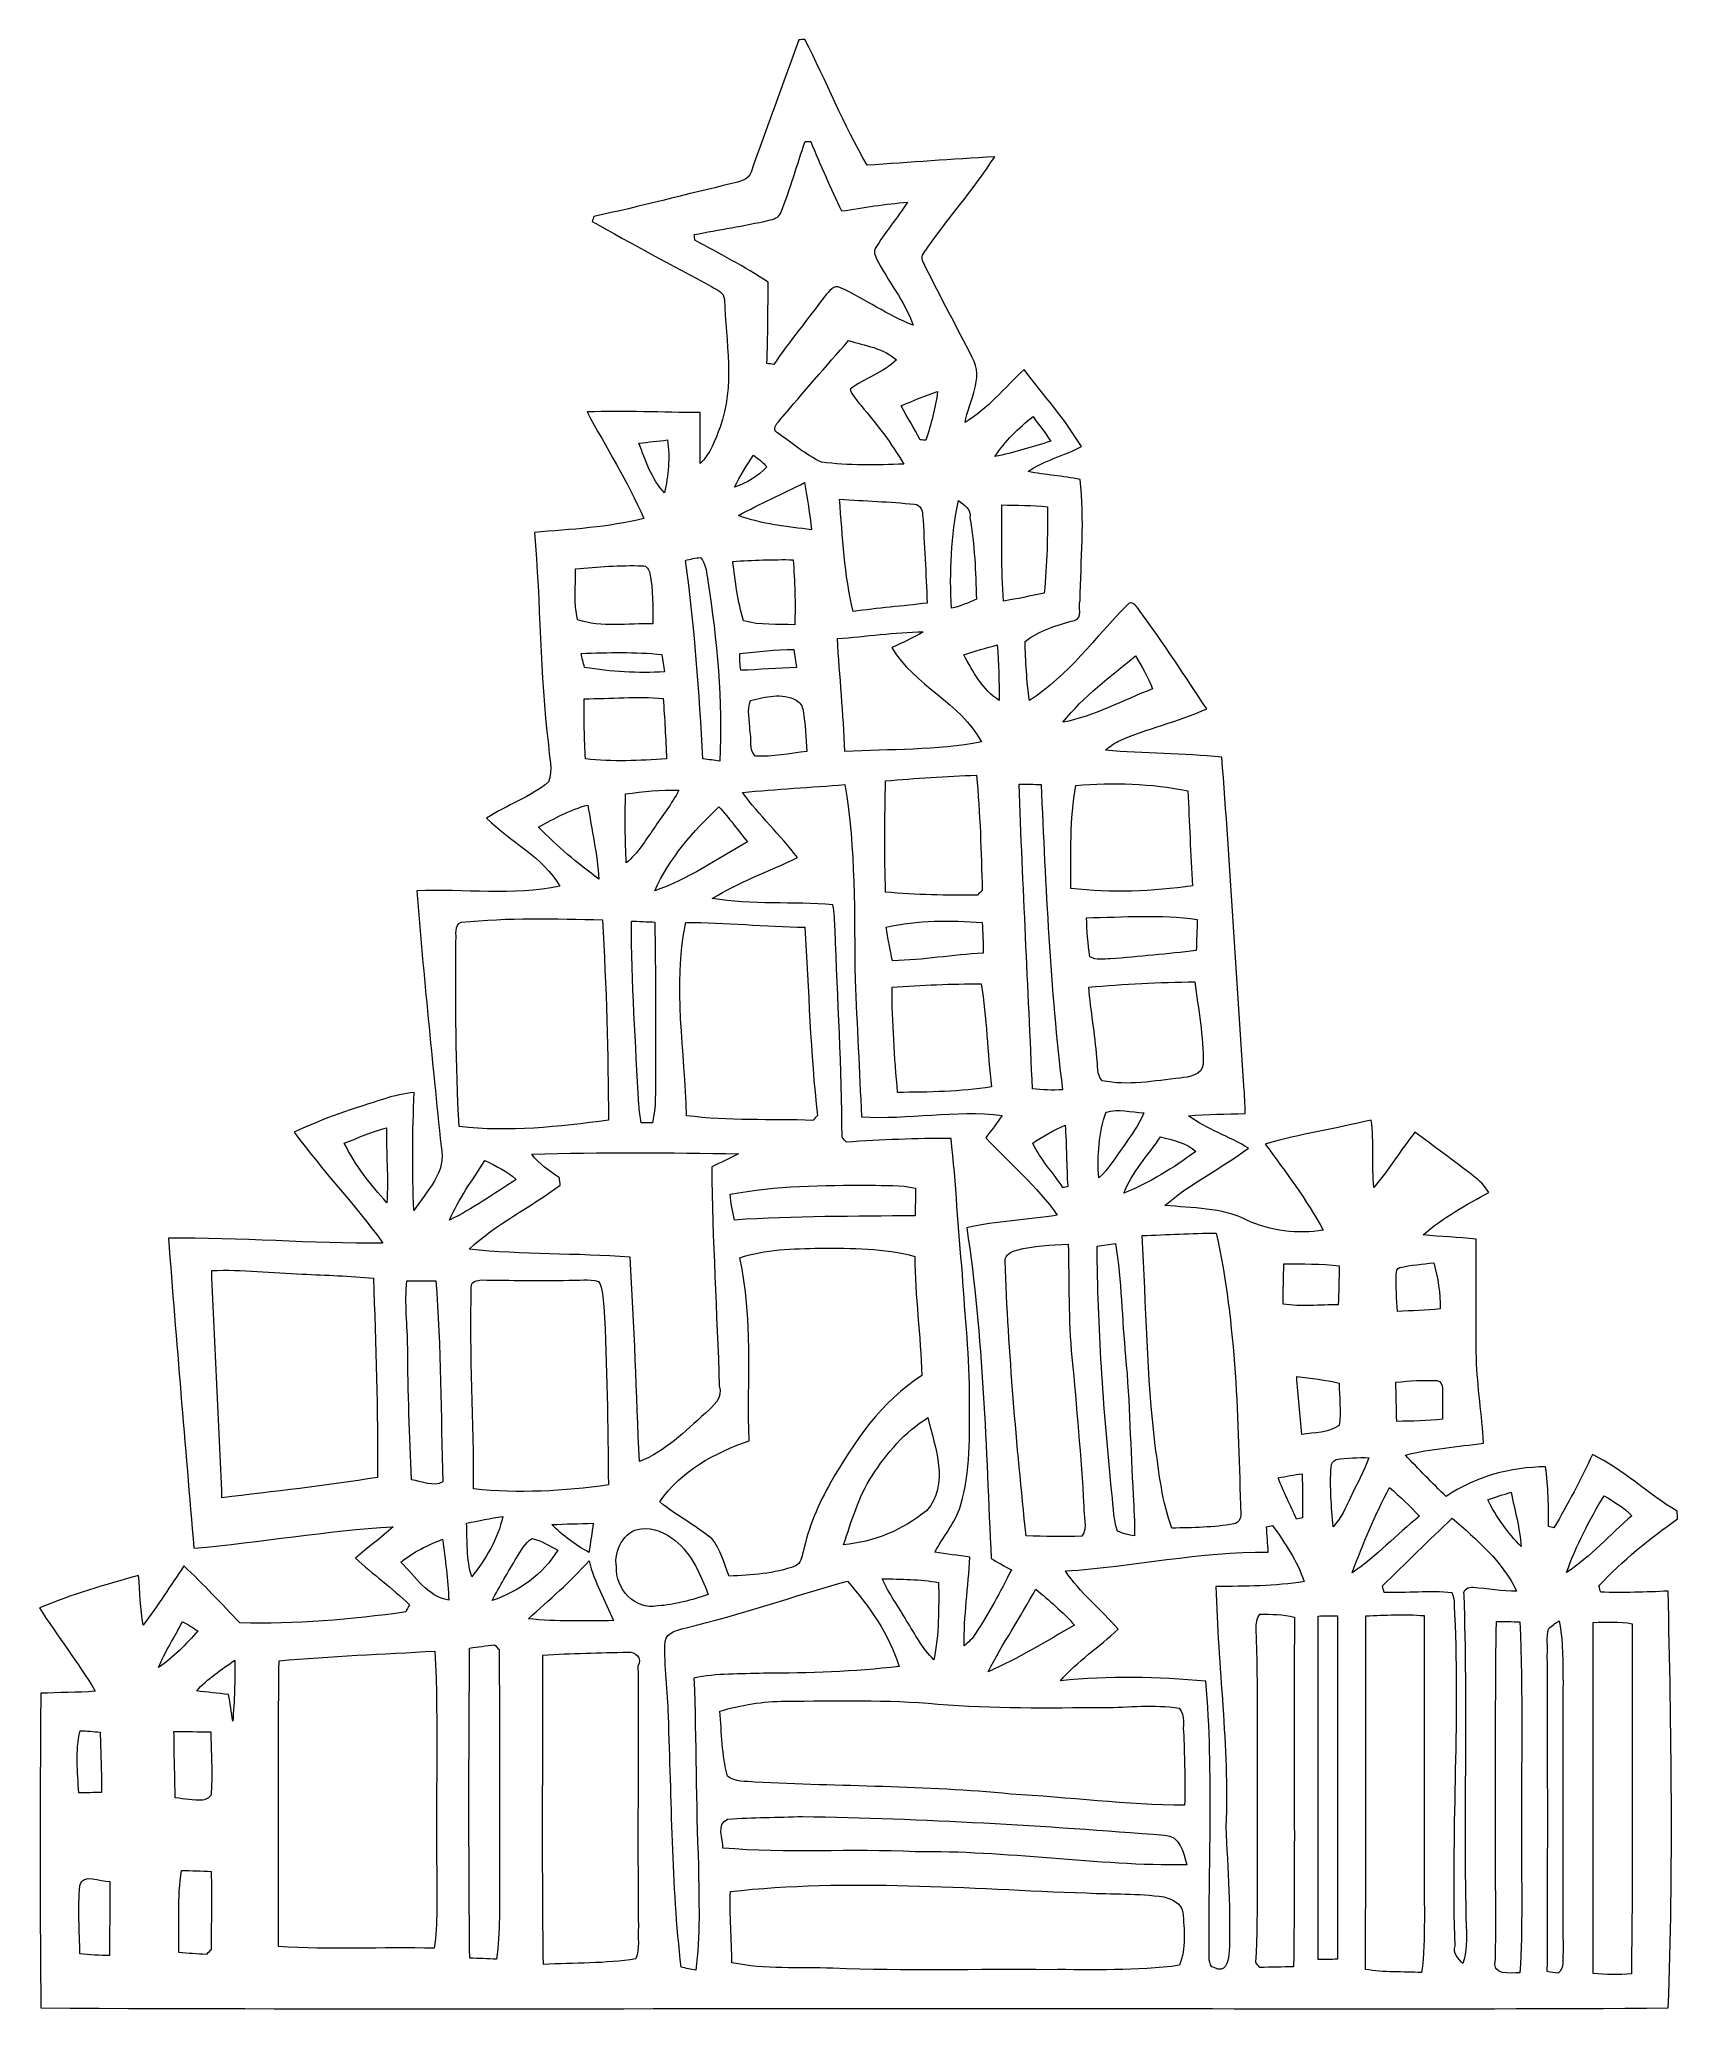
# Model space of a CAD drawing. Header units: centimetres. Extents: x -13.3 to 13.3, y -16 to 16.
import ezdxf

# ---------------------------------------------------------------- set-up
doc = ezdxf.new("R2010")
doc.units = ezdxf.units.CM
doc.header["$MEASUREMENT"] = 0
doc.layers.add('Layer 1', color=7, linetype='Continuous')

msp = doc.modelspace()

# ---------------------------------------------------------------- linework, layer by layer
at = {"layer": 'Layer 1', "color": 251, "lineweight": 9}
for points, knots in [([(-0.97279, 16.02839), (-0.94845, 16.03051), (-0.89977, 16.03404), (-0.87543, 16.0358), (-0.87543, 16.0358), (-0.523, 15.35882), (-0.24501, 14.64233), (0.14375, 13.9851), (0.14375, 13.9851), (0.83555, 14.03485), (1.5277, 14.08388), (2.21985, 14.12551), (2.21985, 14.12551), (1.86636, 13.57694), (1.42539, 13.08834), (1.05674, 12.54965), (1.05674, 12.54965), (1.00524, 12.47839), (1.06415, 12.39231), (1.09309, 12.32599), (1.09309, 12.32599), (1.34108, 11.83351), (1.60072, 11.34739), (1.85331, 10.85702), (1.85331, 10.85702), (2.05475, 10.51624), (1.79122, 10.14441), (1.73513, 9.79693), (1.73513, 9.79693), (2.10802, 10.02235), (2.38318, 10.3649), (2.69752, 10.65912), (2.69752, 10.65912), (3.00832, 10.24143), (3.36427, 9.85514), (3.63026, 9.40605), (3.63026, 9.40605), (3.3491, 9.25259), (3.0256, 9.18345), (2.76243, 8.99753), (2.76243, 8.99753), (3.04289, 8.94532), (3.32864, 8.92557), (3.60874, 8.87053), (3.60874, 8.87053), (3.68812, 8.21542), (3.61827, 7.55361), (3.61121, 6.89568), (3.61121, 6.89568), (3.57347, 6.8156), (3.65954, 6.60288), (3.51737, 6.57324), (3.51737, 6.57324), (3.23268, 6.50304), (2.95152, 6.40779), (2.71304, 6.23175), (2.71304, 6.23175), (2.72292, 5.90967), (2.73985, 5.58758), (2.7836, 5.26797), (2.7836, 5.26797), (3.41965, 5.67472), (3.85604, 6.3009), (4.38027, 6.82865), (4.38027, 6.82865), (4.45647, 6.92285), (4.55525, 6.76833), (4.59017, 6.71894), (4.59017, 6.71894), (4.96905, 6.20318), (5.31795, 5.66519), (5.67214, 5.13215), (5.67214, 5.13215), (5.20612, 4.92295), (4.7013, 4.81676), (4.23528, 4.60757), (4.23528, 4.60757), (4.1559, 4.57194), (4.08817, 4.5169), (4.02396, 4.4594), (4.02396, 4.4594), (4.65401, 4.40225), (5.28832, 4.40825), (5.91803, 4.34686), (5.91803, 4.34686), (6.05632, 2.56357), (6.15686, 0.77746), (6.27857, -1.00689), (6.27857, -1.00689), (6.2888, -1.15612), (6.30008, -1.3064), (6.29762, -1.45668), (6.29762, -1.45668), (5.98964, -1.46339), (5.68167, -1.47185), (5.37475, -1.49161), (5.37475, -1.49161), (5.67461, -1.71421), (6.03691, -1.82428), (6.35124, -2.02148), (6.35124, -2.02148), (5.91132, -2.35168), (5.40544, -2.5884), (4.99093, -2.95352), (4.99093, -2.95352), (5.43931, -2.99656), (5.91168, -2.98739), (6.32584, -3.19129), (6.32584, -3.19129), (6.70895, -3.37156), (7.1531, -3.42589), (7.57079, -3.35745), (7.57079, -3.35745), (7.30303, -2.85898), (6.9566, -2.40989), (6.62499, -1.9534), (6.62499, -1.9534), (7.19191, -1.78724), (7.77787, -1.70116), (8.35149, -1.56287), (8.35149, -1.56287), (8.40052, -1.92658), (8.3596, -2.29594), (8.39276, -2.66177), (8.39276, -2.66177), (8.639, -2.3792), (8.82774, -2.05288), (9.06374, -1.76219), (9.06374, -1.76219), (9.38159, -1.99361), (9.69698, -2.22786), (10.00884, -2.46739), (10.00884, -2.46739), (10.11008, -2.54395), (10.20075, -2.63461), (10.26989, -2.74221), (10.26989, -2.74221), (9.89383, -2.94082), (9.52095, -3.15355), (9.1978, -3.43294), (9.1978, -3.43294), (9.4839, -3.4647), (9.77318, -3.46893), (10.05999, -3.50068), (10.05999, -3.50068), (10.06493, -4.15085), (10.05257, -4.80102), (10.06528, -5.45154), (10.06528, -5.45154), (10.07974, -5.91086), (10.15524, -6.36629), (10.1824, -6.82526), (10.1824, -6.82526), (9.75731, -6.88417), (9.32621, -6.91133), (8.90993, -7.01858), (8.90993, -7.01858), (9.12337, -7.24929), (9.34526, -7.47296), (9.57104, -7.69203), (9.57104, -7.69203), (10.04729, -7.37065), (10.62055, -7.21402), (11.19241, -7.20943), (11.19241, -7.20943), (11.23227, -7.53152), (11.24462, -7.85854), (11.24003, -8.18345), (11.24003, -8.18345), (11.26155, -8.18909), (11.30459, -8.20003), (11.32611, -8.20568), (11.32611, -8.20568), (11.55577, -7.81797), (11.76426, -7.41792), (11.95652, -7.01046), (11.95652, -7.01046), (12.45817, -7.24894), (12.85752, -7.65146), (13.33447, -7.93192), (13.33447, -7.93192), (13.33694, -7.97319), (13.33941, -8.01447), (13.34259, -8.0561), (13.34259, -8.0561), (12.88433, -8.38242), (12.44159, -8.73378), (12.0613, -9.15006), (12.0613, -9.15006), (12.06835, -9.17546), (12.08282, -9.22626), (12.09023, -9.25166), (12.09023, -9.25166), (12.4557, -9.26013), (12.82259, -9.25413), (13.18807, -9.23261), (13.18807, -9.23261), (13.24028, -11.49498), (13.27697, -13.76016), (13.19019, -16.02253), (13.19019, -16.02253), (9.41899, -16.04898), (5.6478, -16.02641), (1.87659, -16.03381), (1.87659, -16.03381), (-3.18788, -16.02641), (-8.25271, -16.04863), (-13.31719, -16.02288), (-13.31719, -16.02288), (-13.33695, -14.31473), (-13.33201, -12.60587), (-13.32072, -10.89772), (-13.32072, -10.89772), (-13.02439, -10.88538), (-12.7277, -10.88538), (-12.43172, -10.86491), (-12.43172, -10.86491), (-12.71147, -10.39748), (-13.04802, -9.96674), (-13.34259, -9.50848), (-13.34259, -9.50848), (-12.82083, -9.28553), (-12.27226, -9.13242), (-11.72722, -8.97826), (-11.72722, -8.97826), (-11.70535, -9.24708), (-11.70112, -9.51977), (-11.65102, -9.78612), (-11.65102, -9.78612), (-11.41325, -9.47744), (-11.20793, -9.14583), (-10.98851, -8.82445), (-10.98851, -8.82445), (-10.66959, -9.11972), (-10.37785, -9.44181), (-10.07516, -9.75296), (-10.07516, -9.75296), (-9.1717, -9.7773), (-8.27, -9.69863), (-7.37606, -9.57375), (-7.37606, -9.57375), (-7.35595, -9.53424), (-7.33584, -9.49508), (-7.31538, -9.45627), (-7.31538, -9.45627), (-7.5909, -9.18322), (-7.91123, -8.96062), (-8.19556, -8.69709), (-8.19556, -8.69709), (-7.99624, -8.52), (-7.77364, -8.37042), (-7.58067, -8.18698), (-7.58067, -8.18698), (-8.66688, -8.24695), (-9.74144, -8.44027), (-10.82446, -8.53588), (-10.82446, -8.53588), (-10.96981, -6.85313), (-11.11021, -5.16932), (-11.24109, -3.48516), (-11.24109, -3.48516), (-10.07516, -3.47246), (-8.911, -3.58041), (-7.74577, -3.56559), (-7.74577, -3.56559), (-8.20086, -2.944), (-8.73495, -2.38308), (-9.19004, -1.76148), (-9.19004, -1.76148), (-8.71909, -1.53006), (-8.21638, -1.37202), (-7.7172, -1.21574), (-7.7172, -1.21574), (-7.56092, -1.16529), (-7.40005, -1.13213), (-7.23707, -1.11308), (-7.23707, -1.11308), (-7.26564, -1.75408), (-7.2727, -2.39648), (-7.24342, -3.03783), (-7.24342, -3.03783), (-7.04128, -2.72421), (-6.69767, -2.40495), (-6.79927, -1.99326), (-6.79927, -1.99326), (-6.94214, -0.60684), (-7.0822, 0.78028), (-7.1965, 2.16917), (-7.1965, 2.16917), (-6.42074, 2.20303), (-5.63052, 2.08838), (-4.86393, 2.24607), (-4.86393, 2.24607), (-5.14368, 2.72373), (-5.67461, 2.97174), (-6.05773, 3.35415), (-6.05773, 3.35415), (-5.73071, 3.56758), (-5.35006, 3.69246), (-5.04738, 3.94434), (-5.04738, 3.94434), (-4.97082, 4.13696), (-5.04914, 4.35604), (-5.04949, 4.55394), (-5.04949, 4.55394), (-5.19237, 5.70047), (-5.1772, 6.85794), (-5.27915, 8.00729), (-5.27915, 8.00729), (-4.6826, 8.05844), (-4.07794, 8.08631), (-3.49586, 8.23553), (-3.49586, 8.23553), (-3.76079, 8.83561), (-4.1111, 9.393), (-4.4219, 9.96944), (-4.4219, 9.96944), (-3.80807, 9.99095), (-3.19353, 9.95991), (-2.57899, 9.95779), (-2.57899, 9.95779), (-2.57581, 9.68122), (-2.57864, 9.40464), (-2.58005, 9.12806), (-2.58005, 9.12806), (-2.41142, 9.28681), (-2.33557, 9.51188), (-2.25408, 9.72249), (-2.25408, 9.72249), (-2.01102, 10.39136), (-2.16059, 11.11102), (-2.18494, 11.80106), (-2.18494, 11.80106), (-2.1867, 11.91465), (-2.31476, 11.95734), (-2.39202, 12.01061), (-2.39202, 12.01061), (-3.04254, 12.35986), (-3.69553, 12.70593), (-4.33653, 13.07282), (-4.33653, 13.07282), (-4.33053, 13.09258), (-4.31888, 13.13244), (-4.31289, 13.1522), (-4.31289, 13.1522), (-3.5583, 13.31342), (-2.81253, 13.51309), (-2.06111, 13.68736), (-2.06111, 13.68736), (-1.94681, 13.72087), (-1.793, 13.74134), (-1.75031, 13.87292), (-1.75031, 13.87292), (-1.49667, 14.59329), (-1.22961, 15.30908), (-0.97279, 16.02839), (-0.97279, 16.02839), (-0.97279, 16.02839), (-0.97279, 16.02839), (-0.97279, 16.02839)], [0, 0, 0, 0, 0.01098901, 0.01098901, 0.01098901, 0.01098901, 0.02197802, 0.02197802, 0.02197802, 0.02197802, 0.03296703, 0.03296703, 0.03296703, 0.03296703, 0.04395604, 0.04395604, 0.04395604, 0.04395604, 0.05494505, 0.05494505, 0.05494505, 0.05494505, 0.06593407, 0.06593407, 0.06593407, 0.06593407, 0.07692308, 0.07692308, 0.07692308, 0.07692308, 0.08791209, 0.08791209, 0.08791209, 0.08791209, 0.0989011, 0.0989011, 0.0989011, 0.0989011, 0.10989011, 0.10989011, 0.10989011, 0.10989011, 0.12087912, 0.12087912, 0.12087912, 0.12087912, 0.13186813, 0.13186813, 0.13186813, 0.13186813, 0.14285714, 0.14285714, 0.14285714, 0.14285714, 0.15384615, 0.15384615, 0.15384615, 0.15384615, 0.16483516, 0.16483516, 0.16483516, 0.16483516, 0.17582418, 0.17582418, 0.17582418, 0.17582418, 0.18681319, 0.18681319, 0.18681319, 0.18681319, 0.1978022, 0.1978022, 0.1978022, 0.1978022, 0.20879121, 0.20879121, 0.20879121, 0.20879121, 0.21978022, 0.21978022, 0.21978022, 0.21978022, 0.23076923, 0.23076923, 0.23076923, 0.23076923, 0.24175824, 0.24175824, 0.24175824, 0.24175824, 0.25274725, 0.25274725, 0.25274725, 0.25274725, 0.26373626, 0.26373626, 0.26373626, 0.26373626, 0.27472527, 0.27472527, 0.27472527, 0.27472527, 0.28571429, 0.28571429, 0.28571429, 0.28571429, 0.2967033, 0.2967033, 0.2967033, 0.2967033, 0.30769231, 0.30769231, 0.30769231, 0.30769231, 0.31868132, 0.31868132, 0.31868132, 0.31868132, 0.32967033, 0.32967033, 0.32967033, 0.32967033, 0.34065934, 0.34065934, 0.34065934, 0.34065934, 0.35164835, 0.35164835, 0.35164835, 0.35164835, 0.36263736, 0.36263736, 0.36263736, 0.36263736, 0.37362637, 0.37362637, 0.37362637, 0.37362637, 0.38461538, 0.38461538, 0.38461538, 0.38461538, 0.3956044, 0.3956044, 0.3956044, 0.3956044, 0.40659341, 0.40659341, 0.40659341, 0.40659341, 0.41758242, 0.41758242, 0.41758242, 0.41758242, 0.42857143, 0.42857143, 0.42857143, 0.42857143, 0.43956044, 0.43956044, 0.43956044, 0.43956044, 0.45054945, 0.45054945, 0.45054945, 0.45054945, 0.46153846, 0.46153846, 0.46153846, 0.46153846, 0.47252747, 0.47252747, 0.47252747, 0.47252747, 0.48351648, 0.48351648, 0.48351648, 0.48351648, 0.49450549, 0.49450549, 0.49450549, 0.49450549, 0.50549451, 0.50549451, 0.50549451, 0.50549451, 0.51648352, 0.51648352, 0.51648352, 0.51648352, 0.52747253, 0.52747253, 0.52747253, 0.52747253, 0.53846154, 0.53846154, 0.53846154, 0.53846154, 0.54945055, 0.54945055, 0.54945055, 0.54945055, 0.56043956, 0.56043956, 0.56043956, 0.56043956, 0.57142857, 0.57142857, 0.57142857, 0.57142857, 0.58241758, 0.58241758, 0.58241758, 0.58241758, 0.59340659, 0.59340659, 0.59340659, 0.59340659, 0.6043956, 0.6043956, 0.6043956, 0.6043956, 0.61538462, 0.61538462, 0.61538462, 0.61538462, 0.62637363, 0.62637363, 0.62637363, 0.62637363, 0.63736264, 0.63736264, 0.63736264, 0.63736264, 0.64835165, 0.64835165, 0.64835165, 0.64835165, 0.65934066, 0.65934066, 0.65934066, 0.65934066, 0.67032967, 0.67032967, 0.67032967, 0.67032967, 0.68131868, 0.68131868, 0.68131868, 0.68131868, 0.69230769, 0.69230769, 0.69230769, 0.69230769, 0.7032967, 0.7032967, 0.7032967, 0.7032967, 0.71428571, 0.71428571, 0.71428571, 0.71428571, 0.72527473, 0.72527473, 0.72527473, 0.72527473, 0.73626374, 0.73626374, 0.73626374, 0.73626374, 0.74725275, 0.74725275, 0.74725275, 0.74725275, 0.75824176, 0.75824176, 0.75824176, 0.75824176, 0.76923077, 0.76923077, 0.76923077, 0.76923077, 0.78021978, 0.78021978, 0.78021978, 0.78021978, 0.79120879, 0.79120879, 0.79120879, 0.79120879, 0.8021978, 0.8021978, 0.8021978, 0.8021978, 0.81318681, 0.81318681, 0.81318681, 0.81318681, 0.82417582, 0.82417582, 0.82417582, 0.82417582, 0.83516484, 0.83516484, 0.83516484, 0.83516484, 0.84615385, 0.84615385, 0.84615385, 0.84615385, 0.85714286, 0.85714286, 0.85714286, 0.85714286, 0.86813187, 0.86813187, 0.86813187, 0.86813187, 0.87912088, 0.87912088, 0.87912088, 0.87912088, 0.89010989, 0.89010989, 0.89010989, 0.89010989, 0.9010989, 0.9010989, 0.9010989, 0.9010989, 0.91208791, 0.91208791, 0.91208791, 0.91208791, 0.92307692, 0.92307692, 0.92307692, 0.92307692, 0.93406593, 0.93406593, 0.93406593, 0.93406593, 0.94505495, 0.94505495, 0.94505495, 0.94505495, 0.95604396, 0.95604396, 0.95604396, 0.95604396, 0.96703297, 0.96703297, 0.96703297, 0.96703297, 0.97802198, 0.97802198, 0.97802198, 0.97802198, 1, 1, 1, 1]), ([(-0.86978, 14.37351), (-1.00243, 13.98687), (-1.11249, 13.59176), (-1.26736, 13.21287), (-1.26736, 13.21287), (-1.29735, 13.13279), (-1.38589, 13.10775), (-1.46068, 13.0894), (-1.46068, 13.0894), (-1.86285, 12.99874), (-2.27031, 12.93453), (-2.67494, 12.85692), (-2.67494, 12.85692), (-2.67283, 12.83399), (-2.66859, 12.78778), (-2.66648, 12.76449), (-2.66648, 12.76449), (-2.26184, 12.55036), (-1.85862, 12.33269), (-1.47374, 12.08434), (-1.47374, 12.08434), (-1.47338, 11.64195), (-1.47444, 11.19992), (-1.49208, 10.75789), (-1.49208, 10.75789), (-1.45398, 10.75296), (-1.41623, 10.74766), (-1.37778, 10.74237), (-1.37778, 10.74237), (-1.11849, 11.12761), (-0.8218, 11.48532), (-0.54487, 11.8575), (-0.54487, 11.8575), (-0.47855, 11.92488), (-0.40164, 12.054), (-0.29228, 11.9912), (-0.29228, 11.9912), (0.11165, 11.80635), (0.47677, 11.54141), (0.89271, 11.38055), (0.89271, 11.38055), (0.75229, 11.77495), (0.47501, 12.09986), (0.29015, 12.47239), (0.29015, 12.47239), (0.27004, 12.52037), (0.24323, 12.57964), (0.27287, 12.62973), (0.27287, 12.62973), (0.43197, 12.8922), (0.63094, 13.12715), (0.79992, 13.38327), (0.79992, 13.38327), (0.43902, 13.35857), (0.08237, 13.29613), (-0.27464, 13.24145), (-0.27464, 13.24145), (-0.45315, 13.61292), (-0.61966, 13.9904), (-0.77876, 14.37069), (-0.77876, 14.37069), (-0.80169, 14.3714), (-0.84685, 14.37281), (-0.86978, 14.37351), (-0.86978, 14.37351), (-0.86978, 14.37351), (-0.86978, 14.37351), (-0.86978, 14.37351)], [0, 0, 0, 0, 0.05555556, 0.05555556, 0.05555556, 0.05555556, 0.11111111, 0.11111111, 0.11111111, 0.11111111, 0.16666667, 0.16666667, 0.16666667, 0.16666667, 0.22222222, 0.22222222, 0.22222222, 0.22222222, 0.27777778, 0.27777778, 0.27777778, 0.27777778, 0.33333333, 0.33333333, 0.33333333, 0.33333333, 0.38888889, 0.38888889, 0.38888889, 0.38888889, 0.44444444, 0.44444444, 0.44444444, 0.44444444, 0.5, 0.5, 0.5, 0.5, 0.55555556, 0.55555556, 0.55555556, 0.55555556, 0.61111111, 0.61111111, 0.61111111, 0.61111111, 0.66666667, 0.66666667, 0.66666667, 0.66666667, 0.72222222, 0.72222222, 0.72222222, 0.72222222, 0.77777778, 0.77777778, 0.77777778, 0.77777778, 0.83333333, 0.83333333, 0.83333333, 0.83333333, 0.88888889, 0.88888889, 0.88888889, 0.88888889, 1, 1, 1, 1]), ([(-0.16034, 11.13254), (-0.53006, 10.71027), (-0.90047, 10.28799), (-1.26242, 9.85902), (-1.26242, 9.85902), (-1.30828, 9.80998), (-1.42505, 9.68721), (-1.32169, 9.62759), (-1.32169, 9.62759), (-1.08568, 9.46532), (-0.86167, 9.27446), (-0.60238, 9.15029), (-0.60238, 9.15029), (-0.15929, 9.09455), (0.29121, 9.10407), (0.73747, 9.11924), (0.73747, 9.11924), (0.5378, 9.45897), (0.29791, 9.77329), (0.04109, 10.07174), (0.04109, 10.07174), (-0.02241, 10.15747), (-0.10496, 10.23508), (-0.13706, 10.33915), (-0.13706, 10.33915), (0.09895, 10.52189), (0.40269, 10.60232), (0.61647, 10.81646), (0.61647, 10.81646), (0.40869, 11.01648), (0.10036, 11.04259), (-0.16034, 11.13254), (-0.16034, 11.13254), (-0.16034, 11.13254), (-0.16034, 11.13254), (-0.16034, 11.13254)], [0, 0, 0, 0, 0.1, 0.1, 0.1, 0.1, 0.2, 0.2, 0.2, 0.2, 0.3, 0.3, 0.3, 0.3, 0.4, 0.4, 0.4, 0.4, 0.5, 0.5, 0.5, 0.5, 0.6, 0.6, 0.6, 0.6, 0.7, 0.7, 0.7, 0.7, 0.8, 0.8, 0.8, 0.8, 1, 1, 1, 1]), ([(0.69338, 10.0661), (0.79674, 9.88159), (0.90752, 9.70203), (1.00559, 9.51435), (1.00559, 9.51435), (1.02887, 9.51259), (1.07579, 9.50906), (1.09943, 9.5073), (1.09943, 9.5073), (1.17952, 9.76729), (1.25112, 10.03082), (1.28922, 10.30069), (1.28922, 10.30069), (1.08602, 10.23472), (0.88811, 10.15359), (0.69338, 10.0661), (0.69338, 10.0661), (0.69338, 10.0661), (0.69338, 10.0661), (0.69338, 10.0661)], [0, 0, 0, 0, 0.16666667, 0.16666667, 0.16666667, 0.16666667, 0.33333333, 0.33333333, 0.33333333, 0.33333333, 0.5, 0.5, 0.5, 0.5, 0.66666667, 0.66666667, 0.66666667, 0.66666667, 1, 1, 1, 1]), ([(2.22126, 9.24095), (2.53029, 9.30127), (2.82805, 9.40499), (3.13073, 9.49036), (3.13073, 9.49036), (3.0443, 9.63042), (2.94058, 9.75989), (2.84357, 9.89218), (2.84357, 9.89218), (2.60437, 9.70873), (2.38883, 9.49213), (2.22126, 9.24095), (2.22126, 9.24095), (2.22126, 9.24095), (2.22126, 9.24095), (2.22126, 9.24095)], [0, 0, 0, 0, 0.2, 0.2, 0.2, 0.2, 0.4, 0.4, 0.4, 0.4, 0.6, 0.6, 0.6, 0.6, 1, 1, 1, 1]), ([(-3.57559, 9.46144), (-3.47046, 9.1771), (-3.37133, 8.87582), (-3.15896, 8.65146), (-3.15896, 8.65146), (-3.09828, 8.93227), (-3.06723, 9.22649), (-3.11168, 9.51224), (-3.11168, 9.51224), (-3.26655, 9.4953), (-3.42072, 9.47802), (-3.57559, 9.46144), (-3.57559, 9.46144), (-3.57559, 9.46144), (-3.57559, 9.46144), (-3.57559, 9.46144)], [0, 0, 0, 0, 0.2, 0.2, 0.2, 0.2, 0.4, 0.4, 0.4, 0.4, 0.6, 0.6, 0.6, 0.6, 1, 1, 1, 1]), ([(-2.01772, 8.74635), (-1.81981, 8.8088), (-1.63354, 8.92274), (-1.49384, 9.07655), (-1.49384, 9.07655), (-1.55593, 9.15029), (-1.6339, 9.20779), (-1.71151, 9.26353), (-1.71151, 9.26353), (-1.82299, 9.09702), (-1.9267, 8.92486), (-2.01772, 8.74635), (-2.01772, 8.74635), (-2.01772, 8.74635), (-2.01772, 8.74635), (-2.01772, 8.74635)], [0, 0, 0, 0, 0.2, 0.2, 0.2, 0.2, 0.4, 0.4, 0.4, 0.4, 0.6, 0.6, 0.6, 0.6, 1, 1, 1, 1]), ([(-1.95563, 8.2828), (-1.57534, 8.13993), (-1.1647, 8.10077), (-0.76395, 8.05138), (-0.76395, 8.05138), (-0.79534, 8.30785), (-0.83344, 8.56326), (-0.87895, 8.81726), (-0.87895, 8.81726), (-1.23632, 8.63629), (-1.60356, 8.47436), (-1.95563, 8.2828), (-1.95563, 8.2828), (-1.95563, 8.2828), (-1.95563, 8.2828), (-1.95563, 8.2828)], [0, 0, 0, 0, 0.2, 0.2, 0.2, 0.2, 0.4, 0.4, 0.4, 0.4, 0.6, 0.6, 0.6, 0.6, 1, 1, 1, 1]), ([(-0.30781, 8.54633), (-0.26018, 7.93638), (-0.23337, 7.31478), (-0.08556, 6.71894), (-0.08556, 6.71894), (0.31449, 6.77468), (0.71737, 6.80784), (1.11847, 6.85617), (1.11847, 6.85617), (1.09943, 7.3356), (1.07579, 7.81502), (1.0451, 8.29409), (1.0451, 8.29409), (1.04228, 8.37276), (1.00066, 8.45849), (0.91352, 8.4666), (0.91352, 8.4666), (0.50746, 8.50576), (0.0993, 8.52234), (-0.30781, 8.54633), (-0.30781, 8.54633), (-0.30781, 8.54633), (-0.30781, 8.54633), (-0.30781, 8.54633)], [0, 0, 0, 0, 0.14285714, 0.14285714, 0.14285714, 0.14285714, 0.28571429, 0.28571429, 0.28571429, 0.28571429, 0.42857143, 0.42857143, 0.42857143, 0.42857143, 0.57142857, 0.57142857, 0.57142857, 0.57142857, 0.71428571, 0.71428571, 0.71428571, 0.71428571, 1, 1, 1, 1]), ([(1.62824, 8.52728), (1.509, 7.95155), (1.47725, 7.35712), (1.51747, 6.7708), (1.51747, 6.7708), (1.65646, 6.80749), (1.79193, 6.85794), (1.9214, 6.92108), (1.9214, 6.92108), (1.90799, 7.36347), (1.89318, 7.80761), (1.81486, 8.244), (1.81486, 8.244), (1.84061, 8.38899), (1.72031, 8.45708), (1.62824, 8.52728), (1.62824, 8.52728), (1.62824, 8.52728), (1.62824, 8.52728), (1.62824, 8.52728)], [0, 0, 0, 0, 0.16666667, 0.16666667, 0.16666667, 0.16666667, 0.33333333, 0.33333333, 0.33333333, 0.33333333, 0.5, 0.5, 0.5, 0.5, 0.66666667, 0.66666667, 0.66666667, 0.66666667, 1, 1, 1, 1]), ([(2.33485, 8.4539), (2.33344, 7.93214), (2.32603, 7.41003), (2.36237, 6.88898), (2.36237, 6.88898), (2.58462, 6.92355), (2.80441, 6.97259), (3.0249, 7.01951), (3.0249, 7.01951), (3.07111, 7.48694), (3.08346, 7.95649), (3.07781, 8.42603), (3.07781, 8.42603), (2.83087, 8.45249), (2.5818, 8.44755), (2.33485, 8.4539), (2.33485, 8.4539), (2.33485, 8.4539), (2.33485, 8.4539), (2.33485, 8.4539)], [0, 0, 0, 0, 0.16666667, 0.16666667, 0.16666667, 0.16666667, 0.33333333, 0.33333333, 0.33333333, 0.33333333, 0.5, 0.5, 0.5, 0.5, 0.66666667, 0.66666667, 0.66666667, 0.66666667, 1, 1, 1, 1]), ([(-4.60887, 7.41144), (-4.60288, 7.13734), (-4.64239, 6.8537), (-4.57571, 6.58489), (-4.57571, 6.58489), (-4.18519, 6.44836), (-3.75339, 6.53162), (-3.34875, 6.51892), (-3.34875, 6.51892), (-3.35439, 6.79338), (-3.33958, 7.07101), (-3.3992, 7.34089), (-3.3992, 7.34089), (-3.4119, 7.40015), (-3.44718, 7.47212), (-3.51949, 7.46189), (-3.51949, 7.46189), (-3.88356, 7.47741), (-4.24728, 7.44566), (-4.60887, 7.41144), (-4.60887, 7.41144), (-4.60887, 7.41144), (-4.60887, 7.41144), (-4.60887, 7.41144)], [0, 0, 0, 0, 0.14285714, 0.14285714, 0.14285714, 0.14285714, 0.28571429, 0.28571429, 0.28571429, 0.28571429, 0.42857143, 0.42857143, 0.42857143, 0.42857143, 0.57142857, 0.57142857, 0.57142857, 0.57142857, 0.71428571, 0.71428571, 0.71428571, 0.71428571, 1, 1, 1, 1]), ([(-2.81853, 7.55114), (-2.66542, 6.48082), (-2.59486, 5.40026), (-2.53348, 4.32146), (-2.53348, 4.32146), (-2.44246, 4.30771), (-2.35145, 4.29395), (-2.26008, 4.28019), (-2.26008, 4.28019), (-2.20787, 5.26338), (-2.30735, 6.24834), (-2.45199, 7.22024), (-2.45199, 7.22024), (-2.48056, 7.34547), (-2.47809, 7.49717), (-2.57334, 7.59665), (-2.57334, 7.59665), (-2.65695, 7.59418), (-2.73809, 7.5716), (-2.81853, 7.55114), (-2.81853, 7.55114), (-2.81853, 7.55114), (-2.81853, 7.55114), (-2.81853, 7.55114)], [0, 0, 0, 0, 0.14285714, 0.14285714, 0.14285714, 0.14285714, 0.28571429, 0.28571429, 0.28571429, 0.28571429, 0.42857143, 0.42857143, 0.42857143, 0.42857143, 0.57142857, 0.57142857, 0.57142857, 0.57142857, 0.71428571, 0.71428571, 0.71428571, 0.71428571, 1, 1, 1, 1]), ([(-2.047, 7.53386), (-2.00537, 7.21071), (-1.97221, 6.87945), (-1.87096, 6.56866), (-1.87096, 6.56866), (-1.60321, 6.48611), (-1.31534, 6.51892), (-1.03911, 6.50128), (-1.03911, 6.50128), (-1.02571, 6.85511), (-1.03806, 7.2093), (-1.06451, 7.56243), (-1.06451, 7.56243), (-1.39224, 7.56631), (-1.72033, 7.55785), (-2.047, 7.53386), (-2.047, 7.53386), (-2.047, 7.53386), (-2.047, 7.53386), (-2.047, 7.53386)], [0, 0, 0, 0, 0.16666667, 0.16666667, 0.16666667, 0.16666667, 0.33333333, 0.33333333, 0.33333333, 0.33333333, 0.5, 0.5, 0.5, 0.5, 0.66666667, 0.66666667, 0.66666667, 0.66666667, 1, 1, 1, 1]), ([(-1.93552, 6.03314), (-1.93517, 5.94248), (-1.92988, 5.85181), (-1.91859, 5.7615), (-1.91859, 5.7615), (-1.61661, 5.77314), (-1.31428, 5.79361), (-1.01195, 5.80877), (-1.01195, 5.80877), (-1.02677, 5.90685), (-1.03841, 6.00245), (-1.05252, 6.09946), (-1.05252, 6.09946), (-1.3485, 6.1044), (-1.64201, 6.0656), (-1.93552, 6.03314), (-1.93552, 6.03314), (-1.93552, 6.03314), (-1.93552, 6.03314), (-1.93552, 6.03314)], [0, 0, 0, 0, 0.16666667, 0.16666667, 0.16666667, 0.16666667, 0.33333333, 0.33333333, 0.33333333, 0.33333333, 0.5, 0.5, 0.5, 0.5, 0.66666667, 0.66666667, 0.66666667, 0.66666667, 1, 1, 1, 1]), ([(-0.34308, 6.27867), (-0.30781, 5.66519), (-0.24536, 5.05312), (-0.22349, 4.43859), (-0.22349, 4.43859), (0.51911, 4.48092), (1.26876, 4.45164), (2.00254, 4.59557), (2.00254, 4.59557), (1.66034, 5.23622), (0.91139, 5.51138), (0.54027, 6.13262), (0.54027, 6.13262), (0.7156, 6.20953), (0.88917, 6.29102), (1.05497, 6.38804), (1.05497, 6.38804), (0.58684, 6.38133), (0.12329, 6.31113), (-0.34308, 6.27867), (-0.34308, 6.27867), (-0.34308, 6.27867), (-0.34308, 6.27867), (-0.34308, 6.27867)], [0, 0, 0, 0, 0.14285714, 0.14285714, 0.14285714, 0.14285714, 0.28571429, 0.28571429, 0.28571429, 0.28571429, 0.42857143, 0.42857143, 0.42857143, 0.42857143, 0.57142857, 0.57142857, 0.57142857, 0.57142857, 0.71428571, 0.71428571, 0.71428571, 0.71428571, 1, 1, 1, 1]), ([(1.71502, 6.01233), (1.86389, 5.73716), (2.01983, 5.44506), (2.29077, 5.27114), (2.29077, 5.27114), (2.29322, 5.57277), (2.28335, 5.87404), (2.26112, 6.17425), (2.26112, 6.17425), (2.07697, 6.12839), (1.8953, 6.07124), (1.71502, 6.01233), (1.71502, 6.01233), (1.71502, 6.01233), (1.71502, 6.01233), (1.71502, 6.01233)], [0, 0, 0, 0, 0.2, 0.2, 0.2, 0.2, 0.4, 0.4, 0.4, 0.4, 0.6, 0.6, 0.6, 0.6, 1, 1, 1, 1]), ([(-4.51821, 6.03596), (-4.50232, 5.95976), (-4.48292, 5.88427), (-4.4607, 5.80877), (-4.4607, 5.80877), (-4.03455, 5.73434), (-3.59393, 5.71141), (-3.16107, 5.73575), (-3.16107, 5.73575), (-3.17554, 5.83029), (-3.18965, 5.92449), (-3.20305, 6.01832), (-3.20305, 6.01832), (-3.63979, 6.06419), (-4.08041, 6.05078), (-4.51821, 6.03596), (-4.51821, 6.03596), (-4.51821, 6.03596), (-4.51821, 6.03596), (-4.51821, 6.03596)], [0, 0, 0, 0, 0.16666667, 0.16666667, 0.16666667, 0.16666667, 0.33333333, 0.33333333, 0.33333333, 0.33333333, 0.5, 0.5, 0.5, 0.5, 0.66666667, 0.66666667, 0.66666667, 0.66666667, 1, 1, 1, 1]), ([(3.32864, 4.91484), (3.84299, 5.01502), (4.30583, 5.27396), (4.79161, 5.45988), (4.79161, 5.45988), (4.71752, 5.64791), (4.61345, 5.82183), (4.51397, 5.99681), (4.51397, 5.99681), (4.10263, 5.65637), (3.66272, 5.3357), (3.32864, 4.91484), (3.32864, 4.91484), (3.32864, 4.91484), (3.32864, 4.91484), (3.32864, 4.91484)], [0, 0, 0, 0, 0.2, 0.2, 0.2, 0.2, 0.4, 0.4, 0.4, 0.4, 0.6, 0.6, 0.6, 0.6, 1, 1, 1, 1]), ([(-4.466, 5.29795), (-4.47093, 4.97128), (-4.46741, 4.64461), (-4.44765, 4.31829), (-4.44765, 4.31829), (-4.0095, 4.27066), (-3.56712, 4.29007), (-3.12791, 4.31794), (-3.12791, 4.31794), (-3.1392, 4.64743), (-3.1579, 4.97622), (-3.18224, 5.30466), (-3.18224, 5.30466), (-3.60945, 5.33711), (-4.03843, 5.30077), (-4.466, 5.29795), (-4.466, 5.29795), (-4.466, 5.29795), (-4.466, 5.29795), (-4.466, 5.29795)], [0, 0, 0, 0, 0.16666667, 0.16666667, 0.16666667, 0.16666667, 0.33333333, 0.33333333, 0.33333333, 0.33333333, 0.5, 0.5, 0.5, 0.5, 0.66666667, 0.66666667, 0.66666667, 0.66666667, 1, 1, 1, 1]), ([(-1.75737, 5.2722), (-1.82052, 5.11627), (-1.77219, 4.94306), (-1.7676, 4.77937), (-1.7676, 4.77937), (-1.72703, 4.65025), (-1.79441, 4.46646), (-1.67976, 4.36344), (-1.67976, 4.36344), (-1.39965, 4.35004), (-1.12096, 4.40754), (-0.84332, 4.43964), (-0.84332, 4.43964), (-0.8532, 4.66225), (-0.86519, 4.8852), (-0.90329, 5.10463), (-0.90329, 5.10463), (-0.91317, 5.17483), (-0.9488, 5.24327), (-1.01442, 5.27502), (-1.01442, 5.27502), (-1.24231, 5.40237), (-1.5196, 5.32441), (-1.75737, 5.2722), (-1.75737, 5.2722), (-1.75737, 5.2722), (-1.75737, 5.2722), (-1.75737, 5.2722)], [0, 0, 0, 0, 0.125, 0.125, 0.125, 0.125, 0.25, 0.25, 0.25, 0.25, 0.375, 0.375, 0.375, 0.375, 0.5, 0.5, 0.5, 0.5, 0.625, 0.625, 0.625, 0.625, 0.75, 0.75, 0.75, 0.75, 1, 1, 1, 1]), ([(-1.88966, 3.77254), (-1.61767, 3.39648), (-1.27265, 3.0818), (-0.99466, 2.71068), (-0.99466, 2.71068), (-1.45645, 2.48772), (-1.9454, 2.31769), (-2.38179, 2.04428), (-2.38179, 2.04428), (-1.73409, 1.9388), (-1.07051, 1.9956), (-0.41717, 1.94409), (-0.41717, 1.94409), (-0.39459, 1.80863), (-0.38506, 1.67246), (-0.38189, 1.53487), (-0.38189, 1.53487), (-0.3452, 0.4088), (-0.26759, -0.7162), (-0.26865, -1.84333), (-0.26865, -1.84333), (-0.24536, -1.86908), (-0.22173, -1.89519), (-0.19809, -1.92129), (-0.19809, -1.92129), (0.36988, -1.88813), (0.93857, -1.85709), (1.50794, -1.86132), (1.50794, -1.86132), (1.58979, -2.59721), (1.62083, -3.3377), (1.69456, -4.07465), (1.69456, -4.07465), (1.72913, -4.75692), (1.81697, -5.43672), (1.80921, -6.12076), (1.80921, -6.12076), (1.81098, -6.69755), (1.82333, -7.28598), (1.66246, -7.84655), (1.66246, -7.84655), (1.57673, -8.12383), (1.37953, -8.34679), (1.24442, -8.59867), (1.24442, -8.59867), (1.43139, -8.63465), (1.6233, -8.64806), (1.81133, -8.68228), (1.81133, -8.68228), (1.79052, -9.16417), (1.71432, -9.64395), (1.71961, -10.12655), (1.71961, -10.12655), (1.78981, -10.06869), (1.85719, -10.00519), (1.90482, -9.92688), (1.90482, -9.92688), (2.12424, -9.59456), (2.31298, -9.24355), (2.49007, -8.88724), (2.49007, -8.88724), (2.37824, -8.82903), (2.26747, -8.76871), (2.1613, -8.70133), (2.1613, -8.70133), (2.07556, -6.90498), (2.0357, -5.09947), (1.76371, -3.319), (1.76371, -3.319), (2.24666, -3.20011), (2.74902, -3.19588), (3.23833, -3.11227), (3.23833, -3.11227), (2.91024, -2.64025), (2.46291, -2.26772), (2.07309, -1.85003), (2.07309, -1.85003), (2.1613, -1.72868), (2.26007, -1.61438), (2.33838, -1.48596), (2.33838, -1.48596), (1.57391, -1.38966), (0.8105, -1.56111), (0.04638, -1.50854), (0.04638, -1.50854), (0.01993, -0.76453), (-0.02558, -0.02123), (-0.05663, 0.72278), (-0.05663, 0.72278), (-0.07074, 1.78287), (-0.04181, 2.85179), (-0.22067, 3.9013), (-0.22067, 3.9013), (-0.77665, 3.85509), (-1.33404, 3.82581), (-1.88966, 3.77254), (-1.88966, 3.77254), (-1.88966, 3.77254), (-1.88966, 3.77254), (-1.88966, 3.77254)], [0, 0, 0, 0, 0.03846154, 0.03846154, 0.03846154, 0.03846154, 0.07692308, 0.07692308, 0.07692308, 0.07692308, 0.11538462, 0.11538462, 0.11538462, 0.11538462, 0.15384615, 0.15384615, 0.15384615, 0.15384615, 0.19230769, 0.19230769, 0.19230769, 0.19230769, 0.23076923, 0.23076923, 0.23076923, 0.23076923, 0.26923077, 0.26923077, 0.26923077, 0.26923077, 0.30769231, 0.30769231, 0.30769231, 0.30769231, 0.34615385, 0.34615385, 0.34615385, 0.34615385, 0.38461538, 0.38461538, 0.38461538, 0.38461538, 0.42307692, 0.42307692, 0.42307692, 0.42307692, 0.46153846, 0.46153846, 0.46153846, 0.46153846, 0.5, 0.5, 0.5, 0.5, 0.53846154, 0.53846154, 0.53846154, 0.53846154, 0.57692308, 0.57692308, 0.57692308, 0.57692308, 0.61538462, 0.61538462, 0.61538462, 0.61538462, 0.65384615, 0.65384615, 0.65384615, 0.65384615, 0.69230769, 0.69230769, 0.69230769, 0.69230769, 0.73076923, 0.73076923, 0.73076923, 0.73076923, 0.76923077, 0.76923077, 0.76923077, 0.76923077, 0.80769231, 0.80769231, 0.80769231, 0.80769231, 0.84615385, 0.84615385, 0.84615385, 0.84615385, 0.88461538, 0.88461538, 0.88461538, 0.88461538, 0.92307692, 0.92307692, 0.92307692, 0.92307692, 1, 1, 1, 1]), ([(0.44149, 3.95951), (0.42421, 3.35591), (0.42421, 2.75231), (0.44114, 2.14871), (0.44114, 2.14871), (0.93891, 2.10425), (1.43809, 2.09297), (1.93798, 2.10108), (1.93798, 2.10108), (1.96373, 2.12719), (1.9902, 2.15329), (2.01665, 2.17904), (2.01665, 2.17904), (1.99795, 2.80417), (1.98313, 3.43035), (1.92034, 4.053), (1.92034, 4.053), (1.4268, 4.03889), (0.93328, 4.00326), (0.44149, 3.95951), (0.44149, 3.95951), (0.44149, 3.95951), (0.44149, 3.95951), (0.44149, 3.95951)], [0, 0, 0, 0, 0.14285714, 0.14285714, 0.14285714, 0.14285714, 0.28571429, 0.28571429, 0.28571429, 0.28571429, 0.42857143, 0.42857143, 0.42857143, 0.42857143, 0.57142857, 0.57142857, 0.57142857, 0.57142857, 0.71428571, 0.71428571, 0.71428571, 0.71428571, 1, 1, 1, 1]), ([(2.61496, 3.90624), (2.67776, 2.25172), (2.76278, 0.59825), (2.83299, -1.05628), (2.83299, -1.05628), (2.99562, -1.06898), (3.1593, -1.08168), (3.32264, -1.06933), (3.32264, -1.06933), (3.1205, 0.58096), (3.051, 2.24325), (2.97339, 3.90236), (2.97339, 3.90236), (2.8538, 3.90554), (2.73421, 3.90695), (2.61496, 3.90624), (2.61496, 3.90624), (2.61496, 3.90624), (2.61496, 3.90624), (2.61496, 3.90624)], [0, 0, 0, 0, 0.16666667, 0.16666667, 0.16666667, 0.16666667, 0.33333333, 0.33333333, 0.33333333, 0.33333333, 0.5, 0.5, 0.5, 0.5, 0.66666667, 0.66666667, 0.66666667, 0.66666667, 1, 1, 1, 1]), ([(3.54242, 3.88543), (3.432, 3.33474), (3.46728, 2.76818), (3.45952, 2.21009), (3.45952, 2.21009), (4.11745, 2.12648), (4.78773, 2.15964), (5.44319, 2.25277), (5.44319, 2.25277), (5.40615, 2.76712), (5.39168, 3.28253), (5.36487, 3.79724), (5.36487, 3.79724), (4.76691, 3.92106), (4.1499, 3.9387), (3.54242, 3.88543), (3.54242, 3.88543), (3.54242, 3.88543), (3.54242, 3.88543), (3.54242, 3.88543)], [0, 0, 0, 0, 0.16666667, 0.16666667, 0.16666667, 0.16666667, 0.33333333, 0.33333333, 0.33333333, 0.33333333, 0.5, 0.5, 0.5, 0.5, 0.66666667, 0.66666667, 0.66666667, 0.66666667, 1, 1, 1, 1]), ([(-5.21283, 3.20845), (-4.91296, 2.89589), (-4.57501, 2.61825), (-4.22752, 2.36037), (-4.22752, 2.36037), (-4.25751, 2.76712), (-4.34429, 3.16576), (-4.40955, 3.56722), (-4.40955, 3.56722), (-4.6946, 3.49138), (-4.95706, 3.35168), (-5.21283, 3.20845), (-5.21283, 3.20845), (-5.21283, 3.20845), (-5.21283, 3.20845), (-5.21283, 3.20845)], [0, 0, 0, 0, 0.2, 0.2, 0.2, 0.2, 0.4, 0.4, 0.4, 0.4, 0.6, 0.6, 0.6, 0.6, 1, 1, 1, 1]), ([(-3.7936, 3.74926), (-3.80454, 3.37425), (-3.80278, 2.9989), (-3.78267, 2.6239), (-3.78267, 2.6239), (-3.59711, 2.77877), (-3.47116, 2.98937), (-3.33429, 3.18552), (-3.33429, 3.18552), (-3.19917, 3.39295), (-3.04007, 3.58522), (-2.92824, 3.80711), (-2.92824, 3.80711), (-3.21787, 3.82334), (-3.50715, 3.78701), (-3.7936, 3.74926), (-3.7936, 3.74926), (-3.7936, 3.74926), (-3.7936, 3.74926), (-3.7936, 3.74926)], [0, 0, 0, 0, 0.16666667, 0.16666667, 0.16666667, 0.16666667, 0.33333333, 0.33333333, 0.33333333, 0.33333333, 0.5, 0.5, 0.5, 0.5, 0.66666667, 0.66666667, 0.66666667, 0.66666667, 1, 1, 1, 1]), ([(-3.31806, 2.16952), (-2.78078, 2.36002), (-2.30135, 2.68422), (-1.80923, 2.96609), (-1.80923, 2.96609), (-1.96163, 3.15871), (-2.10803, 3.35626), (-2.27313, 3.53759), (-2.27313, 3.53759), (-2.69153, 3.14283), (-3.08276, 2.70045), (-3.31806, 2.16952), (-3.31806, 2.16952), (-3.31806, 2.16952), (-3.31806, 2.16952), (-3.31806, 2.16952)], [0, 0, 0, 0, 0.2, 0.2, 0.2, 0.2, 0.4, 0.4, 0.4, 0.4, 0.6, 0.6, 0.6, 0.6, 1, 1, 1, 1]), ([(-6.47048, 1.65729), (-6.59289, 1.61636), (-6.54456, 1.44879), (-6.55762, 1.35954), (-6.55762, 1.35954), (-6.55938, 0.35095), (-6.56573, -0.65835), (-6.50505, -1.66588), (-6.50505, -1.66588), (-5.69649, -1.76713), (-4.87804, -1.6687), (-4.07406, -1.56675), (-4.07406, -1.56675), (-4.07547, -0.47702), (-4.10793, 0.61201), (-4.17108, 1.69962), (-4.17108, 1.69962), (-4.93731, 1.71267), (-5.70707, 1.73948), (-6.47048, 1.65729), (-6.47048, 1.65729), (-6.47048, 1.65729), (-6.47048, 1.65729), (-6.47048, 1.65729)], [0, 0, 0, 0, 0.14285714, 0.14285714, 0.14285714, 0.14285714, 0.28571429, 0.28571429, 0.28571429, 0.28571429, 0.42857143, 0.42857143, 0.42857143, 0.42857143, 0.57142857, 0.57142857, 0.57142857, 0.57142857, 0.71428571, 0.71428571, 0.71428571, 0.71428571, 1, 1, 1, 1]), ([(-3.69941, 1.6781), (-3.70153, 0.67974), (-3.62991, -0.31651), (-3.5777, -1.3131), (-3.5777, -1.3131), (-3.57276, -1.41188), (-3.55689, -1.5096), (-3.5389, -1.60661), (-3.5389, -1.60661), (-3.47893, -1.60697), (-3.4186, -1.60767), (-3.35828, -1.60838), (-3.35828, -1.60838), (-3.2916, -1.35473), (-3.31383, -1.08838), (-3.30571, -0.82909), (-3.30571, -0.82909), (-3.31241, 0.00135), (-3.30042, 0.83179), (-3.32018, 1.66187), (-3.32018, 1.66187), (-3.41507, 1.66575), (-3.60487, 1.67387), (-3.69941, 1.6781), (-3.69941, 1.6781), (-3.69941, 1.6781), (-3.69941, 1.6781), (-3.69941, 1.6781)], [0, 0, 0, 0, 0.125, 0.125, 0.125, 0.125, 0.25, 0.25, 0.25, 0.25, 0.375, 0.375, 0.375, 0.375, 0.5, 0.5, 0.5, 0.5, 0.625, 0.625, 0.625, 0.625, 0.75, 0.75, 0.75, 0.75, 1, 1, 1, 1]), ([(-2.81359, 1.65517), (-3.02666, 0.61589), (-2.82734, -0.44456), (-2.80018, -1.49231), (-2.80018, -1.49231), (-2.11897, -1.5791), (-1.42717, -1.54417), (-0.74208, -1.56851), (-0.74208, -1.56851), (-0.71809, -1.54206), (-0.6941, -1.51595), (-0.6694, -1.4902), (-0.6694, -1.4902), (-0.78335, -0.47138), (-0.81087, 0.5545), (-0.87296, 1.57685), (-0.87296, 1.57685), (-1.5203, 1.58461), (-2.16624, 1.65623), (-2.81359, 1.65517), (-2.81359, 1.65517), (-2.81359, 1.65517), (-2.81359, 1.65517), (-2.81359, 1.65517)], [0, 0, 0, 0, 0.14285714, 0.14285714, 0.14285714, 0.14285714, 0.28571429, 0.28571429, 0.28571429, 0.28571429, 0.42857143, 0.42857143, 0.42857143, 0.42857143, 0.57142857, 0.57142857, 0.57142857, 0.57142857, 0.71428571, 0.71428571, 0.71428571, 0.71428571, 1, 1, 1, 1]), ([(0.45278, 1.58073), (0.48065, 1.39658), (0.51064, 1.21208), (0.5565, 1.03111), (0.5565, 1.03111), (1.05039, 1.0431), (1.53828, 1.12918), (2.03146, 1.15669), (2.03146, 1.15669), (2.03429, 1.3225), (2.02088, 1.48831), (2.01454, 1.65341), (2.01454, 1.65341), (1.49454, 1.69715), (0.96431, 1.69151), (0.45278, 1.58073), (0.45278, 1.58073), (0.45278, 1.58073), (0.45278, 1.58073), (0.45278, 1.58073)], [0, 0, 0, 0, 0.16666667, 0.16666667, 0.16666667, 0.16666667, 0.33333333, 0.33333333, 0.33333333, 0.33333333, 0.5, 0.5, 0.5, 0.5, 0.66666667, 0.66666667, 0.66666667, 0.66666667, 1, 1, 1, 1]), ([(3.71352, 1.73278), (3.72375, 1.5197), (3.73539, 1.30627), (3.76961, 1.09496), (3.76961, 1.09496), (3.87121, 1.0371), (3.99079, 1.06039), (4.10334, 1.0625), (4.10334, 1.0625), (4.56971, 1.09813), (5.03538, 1.1447), (5.50069, 1.19656), (5.50069, 1.19656), (5.5088, 1.36589), (5.51198, 1.53593), (5.51833, 1.70456), (5.51833, 1.70456), (4.92177, 1.79134), (4.31359, 1.73984), (3.71352, 1.73278), (3.71352, 1.73278), (3.71352, 1.73278), (3.71352, 1.73278), (3.71352, 1.73278)], [0, 0, 0, 0, 0.14285714, 0.14285714, 0.14285714, 0.14285714, 0.28571429, 0.28571429, 0.28571429, 0.28571429, 0.42857143, 0.42857143, 0.42857143, 0.42857143, 0.57142857, 0.57142857, 0.57142857, 0.57142857, 0.71428571, 0.71428571, 0.71428571, 0.71428571, 1, 1, 1, 1]), ([(0.54627, 0.60213), (0.54839, 0.02922), (0.58543, -0.54299), (0.63729, -1.11308), (0.63729, -1.11308), (1.14671, -1.10849), (1.65999, -1.10285), (2.16446, -1.02206), (2.16446, -1.02206), (2.10202, -0.46326), (2.08897, 0.10189), (1.99971, 0.65646), (1.99971, 0.65646), (1.51464, 0.65716), (1.03028, 0.63388), (0.54627, 0.60213), (0.54627, 0.60213), (0.54627, 0.60213), (0.54627, 0.60213), (0.54627, 0.60213)], [0, 0, 0, 0, 0.16666667, 0.16666667, 0.16666667, 0.16666667, 0.33333333, 0.33333333, 0.33333333, 0.33333333, 0.5, 0.5, 0.5, 0.5, 0.66666667, 0.66666667, 0.66666667, 0.66666667, 1, 1, 1, 1]), ([(3.75127, 0.60213), (3.78125, 0.2176), (3.85498, -0.16164), (3.88285, -0.54652), (3.88285, -0.54652), (3.90612, -0.66646), (3.87438, -0.82345), (3.96752, -0.92293), (3.96752, -0.92293), (4.38803, -1.01007), (4.81948, -0.92328), (5.24034, -0.87813), (5.24034, -0.87813), (5.37581, -0.86543), (5.59912, -0.82768), (5.61499, -0.65306), (5.61499, -0.65306), (5.61781, -0.20185), (5.53808, 0.24441), (5.476, 0.68997), (5.476, 0.68997), (4.90026, 0.67939), (4.32453, 0.65293), (3.75127, 0.60213), (3.75127, 0.60213), (3.75127, 0.60213), (3.75127, 0.60213), (3.75127, 0.60213)], [0, 0, 0, 0, 0.125, 0.125, 0.125, 0.125, 0.25, 0.25, 0.25, 0.25, 0.375, 0.375, 0.375, 0.375, 0.5, 0.5, 0.5, 0.5, 0.625, 0.625, 0.625, 0.625, 0.75, 0.75, 0.75, 0.75, 1, 1, 1, 1]), ([(4.03455, -1.43199), (3.91249, -1.77207), (3.89061, -2.14354), (3.91249, -2.50232), (3.91249, -2.50232), (4.07794, -2.3605), (4.18553, -2.16683), (4.31394, -1.99432), (4.31394, -1.99432), (4.43495, -1.81828), (4.56936, -1.64718), (4.6452, -1.44504), (4.6452, -1.44504), (4.44271, -1.43728), (4.23244, -1.37308), (4.03455, -1.43199), (4.03455, -1.43199), (4.03455, -1.43199), (4.03455, -1.43199), (4.03455, -1.43199)], [0, 0, 0, 0, 0.16666667, 0.16666667, 0.16666667, 0.16666667, 0.33333333, 0.33333333, 0.33333333, 0.33333333, 0.5, 0.5, 0.5, 0.5, 0.66666667, 0.66666667, 0.66666667, 0.66666667, 1, 1, 1, 1]), ([(-8.37654, -1.94034), (-8.2005, -2.29665), (-7.94897, -2.61415), (-7.68368, -2.90836), (-7.68368, -2.90836), (-7.65511, -2.50232), (-7.69533, -2.09451), (-7.69074, -1.68846), (-7.69074, -1.68846), (-7.92639, -1.75302), (-8.14969, -1.85144), (-8.37654, -1.94034), (-8.37654, -1.94034), (-8.37654, -1.94034), (-8.37654, -1.94034), (-8.37654, -1.94034)], [0, 0, 0, 0, 0.2, 0.2, 0.2, 0.2, 0.4, 0.4, 0.4, 0.4, 0.6, 0.6, 0.6, 0.6, 1, 1, 1, 1]), ([(2.83757, -1.93646), (2.96175, -2.20387), (3.16883, -2.41906), (3.33075, -2.66318), (3.33075, -2.66318), (3.35051, -2.6586), (3.38932, -2.64907), (3.40872, -2.64449), (3.40872, -2.64449), (3.38685, -2.31217), (3.39214, -1.9788), (3.36533, -1.64718), (3.36533, -1.64718), (3.1773, -1.72021), (3.01008, -1.83416), (2.83757, -1.93646), (2.83757, -1.93646), (2.83757, -1.93646), (2.83757, -1.93646), (2.83757, -1.93646)], [0, 0, 0, 0, 0.16666667, 0.16666667, 0.16666667, 0.16666667, 0.33333333, 0.33333333, 0.33333333, 0.33333333, 0.5, 0.5, 0.5, 0.5, 0.66666667, 0.66666667, 0.66666667, 0.66666667, 1, 1, 1, 1]), ([(4.92177, -1.83627), (4.71787, -2.1379), (4.45612, -2.40989), (4.32065, -2.75208), (4.32065, -2.75208), (4.74187, -2.58557), (5.12957, -2.34286), (5.49328, -2.0751), (5.49328, -2.0751), (5.34159, -1.92482), (5.11828, -1.89166), (4.92177, -1.83627), (4.92177, -1.83627), (4.92177, -1.83627), (4.92177, -1.83627), (4.92177, -1.83627)], [0, 0, 0, 0, 0.2, 0.2, 0.2, 0.2, 0.4, 0.4, 0.4, 0.4, 0.6, 0.6, 0.6, 0.6, 1, 1, 1, 1]), ([(-6.0856, -2.2208), (-6.28598, -2.53901), (-6.51423, -2.84557), (-6.66451, -3.192), (-6.66451, -3.192), (-6.28033, -3.01067), (-5.93779, -2.75173), (-5.57478, -2.53195), (-5.57478, -2.53195), (-5.724, -2.39684), (-5.90745, -2.31041), (-6.0856, -2.2208), (-6.0856, -2.2208), (-6.0856, -2.2208), (-6.0856, -2.2208), (-6.0856, -2.2208)], [0, 0, 0, 0, 0.2, 0.2, 0.2, 0.2, 0.4, 0.4, 0.4, 0.4, 0.6, 0.6, 0.6, 0.6, 1, 1, 1, 1]), ([(-5.32148, -2.11814), (-5.20542, -2.28218), (-5.03503, -2.39154), (-4.87169, -2.50302), (-4.87169, -2.50302), (-4.86746, -2.54324), (-4.86322, -2.58381), (-4.85864, -2.62438), (-4.85864, -2.62438), (-5.34547, -2.9821), (-5.89828, -3.25444), (-6.34383, -3.66472), (-6.34383, -3.66472), (-5.47353, -3.76279), (-4.59476, -3.7261), (-3.72199, -3.79736), (-3.72199, -3.79736), (-3.64791, -4.90544), (-3.6218, -6.01598), (-3.56853, -7.12512), (-3.56853, -7.12512), (-3.14908, -6.95825), (-2.82488, -6.63158), (-2.49397, -6.33595), (-2.49397, -6.33595), (-2.36873, -6.22095), (-2.20222, -6.08795), (-2.26784, -5.89004), (-2.26784, -5.89004), (-2.30418, -4.70118), (-2.38108, -3.51373), (-2.38919, -2.32381), (-2.38919, -2.32381), (-2.24173, -2.25678), (-2.09674, -2.18482), (-1.9521, -2.11179), (-1.9521, -2.11179), (-3.07499, -2.09098), (-4.19894, -2.08569), (-5.32148, -2.11814), (-5.32148, -2.11814), (-5.32148, -2.11814), (-5.32148, -2.11814), (-5.32148, -2.11814)], [0, 0, 0, 0, 0.08333333, 0.08333333, 0.08333333, 0.08333333, 0.16666667, 0.16666667, 0.16666667, 0.16666667, 0.25, 0.25, 0.25, 0.25, 0.33333333, 0.33333333, 0.33333333, 0.33333333, 0.41666667, 0.41666667, 0.41666667, 0.41666667, 0.5, 0.5, 0.5, 0.5, 0.58333333, 0.58333333, 0.58333333, 0.58333333, 0.66666667, 0.66666667, 0.66666667, 0.66666667, 0.75, 0.75, 0.75, 0.75, 0.83333333, 0.83333333, 0.83333333, 0.83333333, 1, 1, 1, 1]), ([(-2.09286, -2.77078), (-2.07946, -2.91224), (-2.05123, -3.05195), (-2.01948, -3.19094), (-2.01948, -3.19094), (-1.04053, -3.12356), (-0.05733, -3.13308), (0.92339, -3.12109), (0.92339, -3.12109), (0.92515, -2.97045), (0.92728, -2.82052), (0.92974, -2.67059), (0.92974, -2.67059), (0.68526, -2.61521), (0.43162, -2.63073), (0.18326, -2.62332), (0.18326, -2.62332), (-0.57698, -2.62297), (-1.34321, -2.62967), (-2.09286, -2.77078), (-2.09286, -2.77078), (-2.09286, -2.77078), (-2.09286, -2.77078), (-2.09286, -2.77078)], [0, 0, 0, 0, 0.14285714, 0.14285714, 0.14285714, 0.14285714, 0.28571429, 0.28571429, 0.28571429, 0.28571429, 0.42857143, 0.42857143, 0.42857143, 0.42857143, 0.57142857, 0.57142857, 0.57142857, 0.57142857, 0.71428571, 0.71428571, 0.71428571, 0.71428571, 1, 1, 1, 1]), ([(4.62332, -3.44388), (4.68188, -4.58512), (4.69988, -5.73023), (4.83323, -6.86653), (4.83323, -6.86653), (4.8985, -7.31773), (4.94295, -7.78058), (5.10593, -8.21026), (5.10593, -8.21026), (5.44248, -8.19756), (5.78327, -8.20215), (6.11558, -8.13688), (6.11558, -8.13688), (6.19531, -8.12701), (6.23059, -8.05257), (6.22635, -7.97955), (6.22635, -7.97955), (6.18261, -6.44884), (6.15756, -4.90473), (5.82842, -3.40225), (5.82842, -3.40225), (5.42625, -3.4079), (5.02479, -3.42836), (4.62332, -3.44388), (4.62332, -3.44388), (4.62332, -3.44388), (4.62332, -3.44388), (4.62332, -3.44388)], [0, 0, 0, 0, 0.125, 0.125, 0.125, 0.125, 0.25, 0.25, 0.25, 0.25, 0.375, 0.375, 0.375, 0.375, 0.5, 0.5, 0.5, 0.5, 0.625, 0.625, 0.625, 0.625, 0.75, 0.75, 0.75, 0.75, 1, 1, 1, 1]), ([(-1.93517, -3.80724), (-1.71292, -4.78444), (-1.81699, -5.79338), (-1.78348, -6.78575), (-1.78348, -6.78575), (-2.34086, -6.98365), (-2.89896, -7.2747), (-3.2348, -7.77987), (-3.2348, -7.77987), (-2.97093, -8.00283), (-2.65942, -8.16087), (-2.39025, -8.37748), (-2.39025, -8.37748), (-2.2375, -8.54752), (-2.19728, -8.78458), (-2.10627, -8.98919), (-2.10627, -8.98919), (-1.7422, -8.97367), (-1.37178, -8.95321), (-1.02677, -8.82445), (-1.02677, -8.82445), (-0.93646, -8.78776), (-0.92905, -8.67663), (-0.90118, -8.59655), (-0.90118, -8.59655), (-0.81581, -8.19615), (-0.65494, -7.81586), (-0.45209, -7.46131), (-0.45209, -7.46131), (-0.07391, -6.79845), (0.37905, -6.14334), (1.031, -5.72212), (1.031, -5.72212), (1.01052, -5.07513), (0.92163, -4.43201), (0.9181, -3.78396), (0.9181, -3.78396), (0.41645, -3.64426), (-0.11272, -3.65202), (-0.62848, -3.64849), (-0.62848, -3.64849), (-1.06593, -3.65872), (-1.51678, -3.66401), (-1.93517, -3.80724), (-1.93517, -3.80724), (-1.93517, -3.80724), (-1.93517, -3.80724), (-1.93517, -3.80724)], [0, 0, 0, 0, 0.07692308, 0.07692308, 0.07692308, 0.07692308, 0.15384615, 0.15384615, 0.15384615, 0.15384615, 0.23076923, 0.23076923, 0.23076923, 0.23076923, 0.30769231, 0.30769231, 0.30769231, 0.30769231, 0.38461538, 0.38461538, 0.38461538, 0.38461538, 0.46153846, 0.46153846, 0.46153846, 0.46153846, 0.53846154, 0.53846154, 0.53846154, 0.53846154, 0.61538462, 0.61538462, 0.61538462, 0.61538462, 0.69230769, 0.69230769, 0.69230769, 0.69230769, 0.76923077, 0.76923077, 0.76923077, 0.76923077, 0.84615385, 0.84615385, 0.84615385, 0.84615385, 1, 1, 1, 1]), ([(2.57686, -3.67989), (2.48831, -3.70211), (2.38742, -3.75715), (2.38671, -3.86122), (2.38671, -3.86122), (2.44351, -5.35523), (2.57263, -6.84607), (2.72997, -8.33303), (2.72997, -8.33303), (3.0323, -8.34255), (3.33569, -8.35384), (3.63873, -8.33832), (3.63873, -8.33832), (3.73715, -8.19439), (3.66448, -8.00741), (3.67083, -7.85008), (3.67083, -7.85008), (3.62215, -7.04257), (3.55336, -6.23682), (3.4768, -5.43143), (3.4768, -5.43143), (3.41648, -4.81689), (3.43341, -4.19883), (3.41648, -3.58288), (3.41648, -3.58288), (3.13461, -3.59205), (2.85133, -3.61321), (2.57686, -3.67989), (2.57686, -3.67989), (2.57686, -3.67989), (2.57686, -3.67989), (2.57686, -3.67989)], [0, 0, 0, 0, 0.11111111, 0.11111111, 0.11111111, 0.11111111, 0.22222222, 0.22222222, 0.22222222, 0.22222222, 0.33333333, 0.33333333, 0.33333333, 0.33333333, 0.44444444, 0.44444444, 0.44444444, 0.44444444, 0.55555556, 0.55555556, 0.55555556, 0.55555556, 0.66666667, 0.66666667, 0.66666667, 0.66666667, 0.77777778, 0.77777778, 0.77777778, 0.77777778, 1, 1, 1, 1]), ([(3.88531, -3.61463), (3.89837, -4.92731), (3.98445, -6.23788), (4.11815, -7.54351), (4.11815, -7.54351), (4.15061, -7.77881), (4.14073, -8.02823), (4.21975, -8.25506), (4.21975, -8.25506), (4.30512, -8.29916), (4.40002, -8.31821), (4.49422, -8.33444), (4.49422, -8.33444), (4.50409, -8.11395), (4.48398, -7.89311), (4.47517, -7.67369), (4.47517, -7.67369), (4.4286, -6.92121), (4.42013, -6.16627), (4.35028, -5.4152), (4.35028, -5.4152), (4.29207, -4.80208), (4.28149, -4.18401), (4.18836, -3.57441), (4.18836, -3.57441), (4.08569, -3.5864), (3.98622, -3.60087), (3.88531, -3.61463), (3.88531, -3.61463), (3.88531, -3.61463), (3.88531, -3.61463), (3.88531, -3.61463)], [0, 0, 0, 0, 0.11111111, 0.11111111, 0.11111111, 0.11111111, 0.22222222, 0.22222222, 0.22222222, 0.22222222, 0.33333333, 0.33333333, 0.33333333, 0.33333333, 0.44444444, 0.44444444, 0.44444444, 0.44444444, 0.55555556, 0.55555556, 0.55555556, 0.55555556, 0.66666667, 0.66666667, 0.66666667, 0.66666667, 0.77777778, 0.77777778, 0.77777778, 0.77777778, 1, 1, 1, 1]), ([(-10.53589, -4.01326), (-10.48721, -5.24658), (-10.41595, -6.47953), (-10.36903, -7.7132), (-10.36903, -7.7132), (-9.52307, -7.61513), (-8.67605, -7.51529), (-7.83432, -7.38194), (-7.83432, -7.38194), (-7.82656, -6.30103), (-7.86501, -5.21976), (-7.90029, -4.13956), (-7.90029, -4.13956), (-8.28517, -4.09476), (-8.67357, -4.0944), (-9.05952, -4.07077), (-9.05952, -4.07077), (-9.55199, -4.05207), (-10.04271, -3.99245), (-10.53589, -4.01326), (-10.53589, -4.01326), (-10.53589, -4.01326), (-10.53589, -4.01326), (-10.53589, -4.01326)], [0, 0, 0, 0, 0.14285714, 0.14285714, 0.14285714, 0.14285714, 0.28571429, 0.28571429, 0.28571429, 0.28571429, 0.42857143, 0.42857143, 0.42857143, 0.42857143, 0.57142857, 0.57142857, 0.57142857, 0.57142857, 0.71428571, 0.71428571, 0.71428571, 0.71428571, 1, 1, 1, 1]), ([(-6.30679, -4.28455), (-6.3396, -5.38028), (-6.2634, -6.47495), (-6.2694, -7.57068), (-6.2694, -7.57068), (-5.5395, -7.64441), (-4.79936, -7.61089), (-4.07441, -7.50294), (-4.07441, -7.50294), (-4.08253, -6.53527), (-4.09311, -5.5676), (-4.14637, -4.6017), (-4.14637, -4.6017), (-4.16825, -4.46341), (-4.15767, -4.31066), (-4.23563, -4.1893), (-4.23563, -4.1893), (-4.39227, -4.14168), (-4.55984, -4.17942), (-4.71964, -4.17166), (-4.71964, -4.17166), (-5.19306, -4.18613), (-5.66685, -4.1699), (-6.14028, -4.16708), (-6.14028, -4.16708), (-6.20943, -4.17413), (-6.3202, -4.19177), (-6.30679, -4.28455), (-6.30679, -4.28455), (-6.30679, -4.28455), (-6.30679, -4.28455), (-6.30679, -4.28455)], [0, 0, 0, 0, 0.11111111, 0.11111111, 0.11111111, 0.11111111, 0.22222222, 0.22222222, 0.22222222, 0.22222222, 0.33333333, 0.33333333, 0.33333333, 0.33333333, 0.44444444, 0.44444444, 0.44444444, 0.44444444, 0.55555556, 0.55555556, 0.55555556, 0.55555556, 0.66666667, 0.66666667, 0.66666667, 0.66666667, 0.77777778, 0.77777778, 0.77777778, 0.77777778, 1, 1, 1, 1]), ([(6.9305, -3.90426), (6.92309, -4.12263), (6.91921, -4.34099), (6.91533, -4.56007), (6.91533, -4.56007), (7.21202, -4.60664), (7.51399, -4.56889), (7.8128, -4.5703), (7.8128, -4.5703), (7.82267, -4.35899), (7.82797, -4.14732), (7.83149, -3.93671), (7.83149, -3.93671), (7.53269, -3.90038), (7.23036, -3.90461), (6.9305, -3.90426), (6.9305, -3.90426), (6.9305, -3.90426), (6.9305, -3.90426), (6.9305, -3.90426)], [0, 0, 0, 0, 0.16666667, 0.16666667, 0.16666667, 0.16666667, 0.33333333, 0.33333333, 0.33333333, 0.33333333, 0.5, 0.5, 0.5, 0.5, 0.66666667, 0.66666667, 0.66666667, 0.66666667, 1, 1, 1, 1]), ([(8.81715, -3.96634), (8.76987, -3.97411), (8.76036, -4.03443), (8.75823, -4.07394), (8.75823, -4.07394), (8.75224, -4.27573), (8.76635, -4.47823), (8.7801, -4.68037), (8.7801, -4.68037), (9.01189, -4.66908), (9.24507, -4.65744), (9.47684, -4.63839), (9.47684, -4.63839), (9.47861, -4.38439), (9.4391, -4.13215), (9.37243, -3.88803), (9.37243, -3.88803), (9.18651, -3.90778), (8.99954, -3.92401), (8.81715, -3.96634), (8.81715, -3.96634), (8.81715, -3.96634), (8.81715, -3.96634), (8.81715, -3.96634)], [0, 0, 0, 0, 0.14285714, 0.14285714, 0.14285714, 0.14285714, 0.28571429, 0.28571429, 0.28571429, 0.28571429, 0.42857143, 0.42857143, 0.42857143, 0.42857143, 0.57142857, 0.57142857, 0.57142857, 0.57142857, 0.71428571, 0.71428571, 0.71428571, 0.71428571, 1, 1, 1, 1]), ([(-7.35595, -4.17907), (-7.39617, -4.54278), (-7.34537, -4.90932), (-7.34325, -5.27409), (-7.34325, -5.27409), (-7.34396, -5.99023), (-7.30656, -6.70566), (-7.28187, -7.4211), (-7.28187, -7.4211), (-7.11606, -7.44332), (-6.92556, -7.54386), (-6.77281, -7.45567), (-6.77281, -7.45567), (-6.8035, -6.36418), (-6.79609, -5.26739), (-6.88641, -4.17836), (-6.88641, -4.17836), (-7.04304, -4.17836), (-7.19967, -4.17836), (-7.35595, -4.17907), (-7.35595, -4.17907), (-7.35595, -4.17907), (-7.35595, -4.17907), (-7.35595, -4.17907)], [0, 0, 0, 0, 0.14285714, 0.14285714, 0.14285714, 0.14285714, 0.28571429, 0.28571429, 0.28571429, 0.28571429, 0.42857143, 0.42857143, 0.42857143, 0.42857143, 0.57142857, 0.57142857, 0.57142857, 0.57142857, 0.71428571, 0.71428571, 0.71428571, 0.71428571, 1, 1, 1, 1]), ([(7.13934, -5.73764), (7.15416, -6.05338), (7.19649, -6.36735), (7.2233, -6.68238), (7.2233, -6.68238), (7.42298, -6.64816), (7.65687, -6.66051), (7.82832, -6.53668), (7.82832, -6.53668), (7.86395, -6.30844), (7.82761, -6.07455), (7.83008, -5.84559), (7.83008, -5.84559), (7.60219, -5.79585), (7.37077, -5.76375), (7.13934, -5.73764), (7.13934, -5.73764), (7.13934, -5.73764), (7.13934, -5.73764), (7.13934, -5.73764)], [0, 0, 0, 0, 0.16666667, 0.16666667, 0.16666667, 0.16666667, 0.33333333, 0.33333333, 0.33333333, 0.33333333, 0.5, 0.5, 0.5, 0.5, 0.66666667, 0.66666667, 0.66666667, 0.66666667, 1, 1, 1, 1]), ([(8.75401, -5.82901), (8.75718, -6.04244), (8.76142, -6.25623), (8.76812, -6.47036), (8.76812, -6.47036), (9.01718, -6.46754), (9.26658, -6.45837), (9.5153, -6.43614), (9.5153, -6.43614), (9.51318, -6.26787), (9.5153, -6.09959), (9.51318, -5.93132), (9.51318, -5.93132), (9.51389, -5.87875), (9.48285, -5.81031), (9.42464, -5.80679), (9.42464, -5.80679), (9.20061, -5.79091), (8.97696, -5.81525), (8.75401, -5.82901), (8.75401, -5.82901), (8.75401, -5.82901), (8.75401, -5.82901), (8.75401, -5.82901)], [0, 0, 0, 0, 0.14285714, 0.14285714, 0.14285714, 0.14285714, 0.28571429, 0.28571429, 0.28571429, 0.28571429, 0.42857143, 0.42857143, 0.42857143, 0.42857143, 0.57142857, 0.57142857, 0.57142857, 0.57142857, 0.71428571, 0.71428571, 0.71428571, 0.71428571, 1, 1, 1, 1]), ([(0.22101, -7.35724), (-0.00336, -7.69838), (-0.11201, -8.09596), (-0.24289, -8.47767), (-0.24289, -8.47767), (0.24994, -8.43992), (0.72372, -8.23425), (1.10648, -7.92663), (1.10648, -7.92663), (1.49171, -7.49906), (1.24265, -6.89334), (1.13153, -6.40792), (1.13153, -6.40792), (0.75441, -6.64181), (0.45843, -6.98648), (0.22101, -7.35724), (0.22101, -7.35724), (0.22101, -7.35724), (0.22101, -7.35724), (0.22101, -7.35724)], [0, 0, 0, 0, 0.16666667, 0.16666667, 0.16666667, 0.16666667, 0.33333333, 0.33333333, 0.33333333, 0.33333333, 0.5, 0.5, 0.5, 0.5, 0.66666667, 0.66666667, 0.66666667, 0.66666667, 1, 1, 1, 1]), ([(7.78034, -7.08808), (7.73272, -7.11171), (7.69673, -7.15828), (7.69744, -7.21296), (7.69744, -7.21296), (7.67909, -7.53681), (7.70061, -7.86172), (7.7306, -8.18486), (7.7306, -8.18486), (7.8636, -8.05186), (7.93344, -7.87371), (8.01635, -7.70896), (8.01635, -7.70896), (8.11442, -7.49306), (8.22872, -7.28422), (8.31515, -7.06303), (8.31515, -7.06303), (8.13665, -7.05315), (7.95708, -7.06867), (7.78034, -7.08808), (7.78034, -7.08808), (7.78034, -7.08808), (7.78034, -7.08808), (7.78034, -7.08808)], [0, 0, 0, 0, 0.14285714, 0.14285714, 0.14285714, 0.14285714, 0.28571429, 0.28571429, 0.28571429, 0.28571429, 0.42857143, 0.42857143, 0.42857143, 0.42857143, 0.57142857, 0.57142857, 0.57142857, 0.57142857, 0.71428571, 0.71428571, 0.71428571, 0.71428571, 1, 1, 1, 1]), ([(6.83419, -7.39076), (6.92732, -7.6183), (7.03527, -7.83914), (7.13582, -8.06351), (7.13582, -8.06351), (7.16016, -8.05857), (7.20849, -8.04798), (7.23248, -8.04304), (7.23248, -8.04304), (7.23812, -7.80316), (7.23142, -7.56291), (7.22648, -7.32373), (7.22648, -7.32373), (7.09383, -7.34031), (6.96401, -7.36254), (6.83419, -7.39076), (6.83419, -7.39076), (6.83419, -7.39076), (6.83419, -7.39076), (6.83419, -7.39076)], [0, 0, 0, 0, 0.16666667, 0.16666667, 0.16666667, 0.16666667, 0.33333333, 0.33333333, 0.33333333, 0.33333333, 0.5, 0.5, 0.5, 0.5, 0.66666667, 0.66666667, 0.66666667, 0.66666667, 1, 1, 1, 1]), ([(8.64888, -7.54704), (8.41675, -7.99471), (8.21567, -8.46144), (8.0421, -8.93451), (8.0421, -8.93451), (8.43898, -8.66923), (8.76212, -8.3101), (9.13571, -8.01482), (9.13571, -8.01482), (8.98578, -7.84655), (8.82033, -7.69274), (8.64888, -7.54704), (8.64888, -7.54704), (8.64888, -7.54704), (8.64888, -7.54704), (8.64888, -7.54704)], [0, 0, 0, 0, 0.2, 0.2, 0.2, 0.2, 0.4, 0.4, 0.4, 0.4, 0.6, 0.6, 0.6, 0.6, 1, 1, 1, 1]), ([(10.24908, -7.74953), (10.38843, -8.03034), (10.57893, -8.2847), (10.79624, -8.50977), (10.79624, -8.50977), (10.76837, -8.21026), (10.69428, -7.91746), (10.62937, -7.62465), (10.62937, -7.62465), (10.50096, -7.66205), (10.37432, -7.70403), (10.24908, -7.74953), (10.24908, -7.74953), (10.24908, -7.74953), (10.24908, -7.74953), (10.24908, -7.74953)], [0, 0, 0, 0, 0.2, 0.2, 0.2, 0.2, 0.4, 0.4, 0.4, 0.4, 0.6, 0.6, 0.6, 0.6, 1, 1, 1, 1]), ([(11.53284, -8.92922), (11.92901, -8.67416), (12.24016, -8.31116), (12.59576, -8.00636), (12.59576, -8.00636), (12.46664, -7.87089), (12.30154, -7.7774), (12.14455, -7.67968), (12.14455, -7.67968), (11.90678, -8.07726), (11.68877, -8.49248), (11.53284, -8.92922), (11.53284, -8.92922), (11.53284, -8.92922), (11.53284, -8.92922), (11.53284, -8.92922)], [0, 0, 0, 0, 0.2, 0.2, 0.2, 0.2, 0.4, 0.4, 0.4, 0.4, 0.6, 0.6, 0.6, 0.6, 1, 1, 1, 1]), ([(-6.38511, -8.12771), (-6.36994, -8.41875), (-6.39005, -8.71932), (-6.30079, -9.00084), (-6.30079, -9.00084), (-6.07255, -8.71015), (-5.87111, -8.38559), (-5.79526, -8.01906), (-5.79526, -8.01906), (-5.99317, -8.04798), (-6.18932, -8.0882), (-6.38511, -8.12771), (-6.38511, -8.12771), (-6.38511, -8.12771), (-6.38511, -8.12771), (-6.38511, -8.12771)], [0, 0, 0, 0, 0.2, 0.2, 0.2, 0.2, 0.4, 0.4, 0.4, 0.4, 0.6, 0.6, 0.6, 0.6, 1, 1, 1, 1]), ([(-4.99552, -8.15099), (-4.81736, -8.32915), (-4.61381, -8.48331), (-4.39191, -8.60326), (-4.39191, -8.60326), (-4.36616, -8.44521), (-4.34182, -8.28752), (-4.32206, -8.12948), (-4.32206, -8.12948), (-4.54678, -8.13441), (-4.77149, -8.14076), (-4.99552, -8.15099), (-4.99552, -8.15099), (-4.99552, -8.15099), (-4.99552, -8.15099), (-4.99552, -8.15099)], [0, 0, 0, 0, 0.2, 0.2, 0.2, 0.2, 0.4, 0.4, 0.4, 0.4, 0.6, 0.6, 0.6, 0.6, 1, 1, 1, 1]), ([(-3.54207, -8.22084), (-3.82147, -8.24624), (-3.98869, -8.57856), (-3.94353, -8.83609), (-3.94353, -8.83609), (-3.96788, -9.18781), (-3.6405, -9.55117), (-3.27361, -9.47391), (-3.27361, -9.47391), (-2.98998, -9.4598), (-2.71587, -9.3776), (-2.44705, -9.29082), (-2.44705, -9.29082), (-2.56876, -8.96732), (-2.71269, -8.63254), (-2.98821, -8.40958), (-2.98821, -8.40958), (-3.14484, -8.28858), (-3.33746, -8.18839), (-3.54207, -8.22084), (-3.54207, -8.22084), (-3.54207, -8.22084), (-3.54207, -8.22084), (-3.54207, -8.22084)], [0, 0, 0, 0, 0.14285714, 0.14285714, 0.14285714, 0.14285714, 0.28571429, 0.28571429, 0.28571429, 0.28571429, 0.42857143, 0.42857143, 0.42857143, 0.42857143, 0.57142857, 0.57142857, 0.57142857, 0.57142857, 0.71428571, 0.71428571, 0.71428571, 0.71428571, 1, 1, 1, 1]), ([(6.64687, -8.18592), (6.65463, -8.32421), (6.66556, -8.46073), (6.67438, -8.59938), (6.67438, -8.59938), (5.56384, -8.58209), (4.47693, -8.83891), (3.37238, -8.90488), (3.37238, -8.90488), (3.6031, -9.26754), (3.95588, -9.52859), (4.22963, -9.85632), (4.22963, -9.85632), (3.9213, -10.14137), (3.56465, -10.37561), (3.28913, -10.69488), (3.28913, -10.69488), (4.07722, -10.61162), (4.87098, -10.62926), (5.65979, -10.70193), (5.65979, -10.70193), (5.7875, -12.20935), (5.69578, -13.72594), (5.71447, -15.23654), (5.71447, -15.23654), (5.73176, -15.27887), (5.72753, -15.37377), (5.79138, -15.36601), (5.79138, -15.36601), (5.98223, -15.46796), (6.01398, -15.26864), (6.03515, -15.15187), (6.03515, -15.15187), (6.07113, -14.45725), (6.00904, -13.76334), (5.98576, -13.07013), (5.98576, -13.07013), (6.03868, -11.76273), (5.8517, -10.46275), (5.82278, -9.15747), (5.82278, -9.15747), (6.3022, -9.15606), (6.7848, -9.15535), (7.25964, -9.0788), (7.25964, -9.0788), (7.14675, -8.74437), (6.94532, -8.44944), (6.74423, -8.16334), (6.74423, -8.16334), (6.71989, -8.16899), (6.67121, -8.18028), (6.64687, -8.18592), (6.64687, -8.18592), (6.64687, -8.18592), (6.64687, -8.18592), (6.64687, -8.18592)], [0, 0, 0, 0, 0.06666667, 0.06666667, 0.06666667, 0.06666667, 0.13333333, 0.13333333, 0.13333333, 0.13333333, 0.2, 0.2, 0.2, 0.2, 0.26666667, 0.26666667, 0.26666667, 0.26666667, 0.33333333, 0.33333333, 0.33333333, 0.33333333, 0.4, 0.4, 0.4, 0.4, 0.46666667, 0.46666667, 0.46666667, 0.46666667, 0.53333333, 0.53333333, 0.53333333, 0.53333333, 0.6, 0.6, 0.6, 0.6, 0.66666667, 0.66666667, 0.66666667, 0.66666667, 0.73333333, 0.73333333, 0.73333333, 0.73333333, 0.8, 0.8, 0.8, 0.8, 0.86666667, 0.86666667, 0.86666667, 0.86666667, 1, 1, 1, 1]), ([(8.53352, -9.14865), (8.54093, -9.17546), (8.55609, -9.22838), (8.56351, -9.25484), (8.56351, -9.25484), (8.93181, -9.26965), (9.30469, -9.22132), (9.67052, -9.26224), (9.67052, -9.26224), (9.72697, -9.36984), (9.70085, -9.49649), (9.71638, -9.61255), (9.71638, -9.61255), (9.79752, -11.41172), (9.65535, -13.21124), (9.71674, -15.01041), (9.71674, -15.01041), (9.67546, -15.13811), (9.776, -15.21854), (9.84585, -15.29933), (9.84585, -15.29933), (9.90195, -15.10248), (9.91359, -14.89646), (9.89736, -14.69361), (9.89736, -14.69361), (9.85397, -12.89374), (9.92276, -11.09246), (9.85855, -9.29294), (9.85855, -9.29294), (9.84127, -9.20545), (9.94216, -9.17052), (10.01201, -9.17687), (10.01201, -9.17687), (10.24802, -9.19451), (10.48297, -9.23614), (10.72074, -9.23332), (10.72074, -9.23332), (10.48756, -8.75036), (10.06775, -8.39335), (9.67229, -8.04622), (9.67229, -8.04622), (9.28776, -8.40852), (8.91523, -8.78353), (8.53352, -9.14865), (8.53352, -9.14865), (8.53352, -9.14865), (8.53352, -9.14865), (8.53352, -9.14865)], [0, 0, 0, 0, 0.07692308, 0.07692308, 0.07692308, 0.07692308, 0.15384615, 0.15384615, 0.15384615, 0.15384615, 0.23076923, 0.23076923, 0.23076923, 0.23076923, 0.30769231, 0.30769231, 0.30769231, 0.30769231, 0.38461538, 0.38461538, 0.38461538, 0.38461538, 0.46153846, 0.46153846, 0.46153846, 0.46153846, 0.53846154, 0.53846154, 0.53846154, 0.53846154, 0.61538462, 0.61538462, 0.61538462, 0.61538462, 0.69230769, 0.69230769, 0.69230769, 0.69230769, 0.76923077, 0.76923077, 0.76923077, 0.76923077, 0.84615385, 0.84615385, 0.84615385, 0.84615385, 1, 1, 1, 1]), ([(-7.45297, -8.76165), (-7.22225, -8.99554), (-7.02187, -9.32081), (-6.67509, -9.38184), (-6.67509, -9.38184), (-6.68532, -9.04881), (-6.7333, -8.71861), (-6.77493, -8.38877), (-6.77493, -8.38877), (-7.01411, -8.48578), (-7.25471, -8.59338), (-7.45297, -8.76165), (-7.45297, -8.76165), (-7.45297, -8.76165), (-7.45297, -8.76165), (-7.45297, -8.76165)], [0, 0, 0, 0, 0.2, 0.2, 0.2, 0.2, 0.4, 0.4, 0.4, 0.4, 0.6, 0.6, 0.6, 0.6, 1, 1, 1, 1]), ([(-5.57125, -8.69357), (-5.70601, -8.92287), (-5.84712, -9.14971), (-5.96813, -9.38713), (-5.96813, -9.38713), (-5.53915, -9.24214), (-5.13415, -8.95991), (-4.8978, -8.56798), (-4.8978, -8.56798), (-5.03573, -8.50166), (-5.1652, -8.40817), (-5.31654, -8.37677), (-5.31654, -8.37677), (-5.43649, -8.44803), (-5.49999, -8.57997), (-5.57125, -8.69357), (-5.57125, -8.69357), (-5.57125, -8.69357), (-5.57125, -8.69357), (-5.57125, -8.69357)], [0, 0, 0, 0, 0.16666667, 0.16666667, 0.16666667, 0.16666667, 0.33333333, 0.33333333, 0.33333333, 0.33333333, 0.5, 0.5, 0.5, 0.5, 0.66666667, 0.66666667, 0.66666667, 0.66666667, 1, 1, 1, 1]), ([(-5.37758, -9.68311), (-4.91791, -9.73497), (-4.45399, -9.71944), (-3.99186, -9.71415), (-3.99186, -9.71415), (-4.12451, -9.3903), (-4.30407, -9.0855), (-4.38802, -8.74296), (-4.38802, -8.74296), (-4.69353, -9.08162), (-5.03891, -9.37831), (-5.37758, -9.68311), (-5.37758, -9.68311), (-5.37758, -9.68311), (-5.37758, -9.68311), (-5.37758, -9.68311)], [0, 0, 0, 0, 0.2, 0.2, 0.2, 0.2, 0.4, 0.4, 0.4, 0.4, 0.6, 0.6, 0.6, 0.6, 1, 1, 1, 1]), ([(-2.80653, -9.83092), (-2.93212, -9.86338), (-3.12826, -9.89372), (-3.14837, -10.05705), (-3.14837, -10.05705), (-3.17483, -10.46204), (-3.09863, -10.86562), (-3.09687, -11.27131), (-3.09687, -11.27131), (-3.04113, -12.63409), (-3.04713, -14.00181), (-2.88873, -15.3586), (-2.88873, -15.3586), (-2.809, -15.37483), (-2.72963, -15.39176), (-2.64954, -15.40834), (-2.64954, -15.40834), (-2.57229, -14.84425), (-2.60333, -14.2724), (-2.60615, -13.70513), (-2.60615, -13.70513), (-2.65096, -12.68736), (-2.64214, -11.66819), (-2.67988, -10.65007), (-2.67988, -10.65007), (-2.30876, -10.56752), (-1.92353, -10.58975), (-1.54606, -10.56999), (-1.54606, -10.56999), (-0.80875, -10.57176), (-0.07003, -10.54988), (0.66269, -10.45993), (0.66269, -10.45993), (0.50111, -9.9364), (0.17197, -9.48379), (-0.17763, -9.07033), (-0.17763, -9.07033), (-1.05569, -9.31728), (-1.91859, -9.6189), (-2.80653, -9.83092), (-2.80653, -9.83092), (-2.80653, -9.83092), (-2.80653, -9.83092), (-2.80653, -9.83092)], [0, 0, 0, 0, 0.08333333, 0.08333333, 0.08333333, 0.08333333, 0.16666667, 0.16666667, 0.16666667, 0.16666667, 0.25, 0.25, 0.25, 0.25, 0.33333333, 0.33333333, 0.33333333, 0.33333333, 0.41666667, 0.41666667, 0.41666667, 0.41666667, 0.5, 0.5, 0.5, 0.5, 0.58333333, 0.58333333, 0.58333333, 0.58333333, 0.66666667, 0.66666667, 0.66666667, 0.66666667, 0.75, 0.75, 0.75, 0.75, 0.83333333, 0.83333333, 0.83333333, 0.83333333, 1, 1, 1, 1]), ([(0.3847, -9.03294), (0.493, -9.27494), (0.65351, -9.48767), (0.78439, -9.71733), (0.78439, -9.71733), (0.92163, -9.93499), (1.03945, -10.17312), (1.22889, -10.35198), (1.22889, -10.35198), (1.31215, -9.93817), (1.30862, -9.51236), (1.30509, -9.09256), (1.30509, -9.09256), (1.00135, -9.04035), (0.69197, -9.03823), (0.3847, -9.03294), (0.3847, -9.03294), (0.3847, -9.03294), (0.3847, -9.03294), (0.3847, -9.03294)], [0, 0, 0, 0, 0.16666667, 0.16666667, 0.16666667, 0.16666667, 0.33333333, 0.33333333, 0.33333333, 0.33333333, 0.5, 0.5, 0.5, 0.5, 0.66666667, 0.66666667, 0.66666667, 0.66666667, 1, 1, 1, 1]), ([(2.88696, -9.20298), (2.64002, -9.657), (2.34932, -10.08633), (2.1126, -10.546), (2.1126, -10.546), (2.60261, -10.3361), (3.0577, -10.05176), (3.51949, -9.78753), (3.51949, -9.78753), (3.32546, -9.57551), (3.10956, -9.38395), (2.88696, -9.20298), (2.88696, -9.20298), (2.88696, -9.20298), (2.88696, -9.20298), (2.88696, -9.20298)], [0, 0, 0, 0, 0.2, 0.2, 0.2, 0.2, 0.4, 0.4, 0.4, 0.4, 0.6, 0.6, 0.6, 0.6, 1, 1, 1, 1]), ([(6.53539, -9.61185), (6.48953, -9.68064), (6.47506, -9.76425), (6.4793, -9.84609), (6.4793, -9.84609), (6.51493, -10.77919), (6.49235, -11.71334), (6.49799, -12.64715), (6.49799, -12.64715), (6.492, -13.52592), (6.51634, -14.40574), (6.47471, -15.28416), (6.47471, -15.28416), (6.49623, -15.30956), (6.5181, -15.33567), (6.53997, -15.36213), (6.53997, -15.36213), (6.72201, -15.3593), (6.90404, -15.35578), (7.08678, -15.35154), (7.08678, -15.35154), (7.11465, -13.45324), (7.08502, -11.55424), (7.1023, -9.65559), (7.1023, -9.65559), (6.91745, -9.60938), (6.72412, -9.60867), (6.53539, -9.61185), (6.53539, -9.61185), (6.53539, -9.61185), (6.53539, -9.61185), (6.53539, -9.61185)], [0, 0, 0, 0, 0.11111111, 0.11111111, 0.11111111, 0.11111111, 0.22222222, 0.22222222, 0.22222222, 0.22222222, 0.33333333, 0.33333333, 0.33333333, 0.33333333, 0.44444444, 0.44444444, 0.44444444, 0.44444444, 0.55555556, 0.55555556, 0.55555556, 0.55555556, 0.66666667, 0.66666667, 0.66666667, 0.66666667, 0.77777778, 0.77777778, 0.77777778, 0.77777778, 1, 1, 1, 1]), ([(8.26259, -9.63795), (8.2587, -11.55636), (8.26717, -13.47476), (8.258, -15.39352), (8.258, -15.39352), (8.55927, -15.44644), (8.86795, -15.43056), (9.17311, -15.44609), (9.17311, -15.44609), (9.2172, -15.16245), (9.21191, -14.87318), (9.21826, -14.58743), (9.21826, -14.58743), (9.2098, -12.93572), (9.21755, -11.28401), (9.21332, -9.63231), (9.21332, -9.63231), (8.89688, -9.60938), (8.57868, -9.62173), (8.26259, -9.63795), (8.26259, -9.63795), (8.26259, -9.63795), (8.26259, -9.63795), (8.26259, -9.63795)], [0, 0, 0, 0, 0.14285714, 0.14285714, 0.14285714, 0.14285714, 0.28571429, 0.28571429, 0.28571429, 0.28571429, 0.42857143, 0.42857143, 0.42857143, 0.42857143, 0.57142857, 0.57142857, 0.57142857, 0.57142857, 0.71428571, 0.71428571, 0.71428571, 0.71428571, 1, 1, 1, 1]), ([(-11.01214, -9.73356), (-11.13914, -9.98191), (-11.29648, -10.2158), (-11.4002, -10.47615), (-11.4002, -10.47615), (-11.15925, -10.31105), (-10.95358, -10.10186), (-10.76202, -9.88313), (-10.76202, -9.88313), (-10.8421, -9.8281), (-10.92536, -9.7773), (-11.01214, -9.73356), (-11.01214, -9.73356), (-11.01214, -9.73356), (-11.01214, -9.73356), (-11.01214, -9.73356)], [0, 0, 0, 0, 0.2, 0.2, 0.2, 0.2, 0.4, 0.4, 0.4, 0.4, 0.6, 0.6, 0.6, 0.6, 1, 1, 1, 1]), ([(7.48683, -9.63972), (7.48542, -11.50344), (7.48436, -13.36717), (7.48753, -15.23089), (7.48753, -15.23089), (7.59196, -15.23124), (7.69708, -15.23089), (7.80257, -15.22983), (7.80257, -15.22983), (7.80362, -13.36611), (7.80468, -11.50203), (7.80186, -9.63831), (7.80186, -9.63831), (7.69673, -9.63478), (7.5916, -9.63478), (7.48683, -9.63972), (7.48683, -9.63972), (7.48683, -9.63972), (7.48683, -9.63972), (7.48683, -9.63972)], [0, 0, 0, 0, 0.16666667, 0.16666667, 0.16666667, 0.16666667, 0.33333333, 0.33333333, 0.33333333, 0.33333333, 0.5, 0.5, 0.5, 0.5, 0.66666667, 0.66666667, 0.66666667, 0.66666667, 1, 1, 1, 1]), ([(10.38984, -9.72615), (10.36585, -11.55848), (10.38278, -13.39116), (10.37855, -15.22384), (10.37855, -15.22384), (10.29211, -15.50782), (10.61491, -15.44856), (10.77472, -15.45032), (10.77472, -15.45032), (10.82058, -14.7049), (10.79588, -13.95736), (10.80188, -13.21159), (10.80188, -13.21159), (10.79342, -12.05342), (10.82517, -10.89419), (10.77472, -9.73673), (10.77472, -9.73673), (10.64701, -9.72897), (10.51684, -9.7258), (10.38984, -9.72615), (10.38984, -9.72615), (10.38984, -9.72615), (10.38984, -9.72615), (10.38984, -9.72615)], [0, 0, 0, 0, 0.14285714, 0.14285714, 0.14285714, 0.14285714, 0.28571429, 0.28571429, 0.28571429, 0.28571429, 0.42857143, 0.42857143, 0.42857143, 0.42857143, 0.57142857, 0.57142857, 0.57142857, 0.57142857, 0.71428571, 0.71428571, 0.71428571, 0.71428571, 1, 1, 1, 1]), ([(11.24391, -9.84327), (11.20017, -9.98438), (11.23227, -10.13713), (11.21992, -10.28318), (11.21992, -10.28318), (11.22768, -11.99839), (11.22874, -13.71359), (11.22028, -15.42915), (11.22028, -15.42915), (11.27884, -15.43938), (11.33705, -15.45314), (11.39737, -15.45455), (11.39737, -15.45455), (11.5085, -15.384), (11.4577, -15.21784), (11.47639, -15.11765), (11.47639, -15.11765), (11.47181, -13.64727), (11.46828, -12.17689), (11.47604, -10.70687), (11.47604, -10.70687), (11.47287, -10.37632), (11.47816, -10.04224), (11.41078, -9.71768), (11.41078, -9.71768), (11.35327, -9.75684), (11.29189, -9.79247), (11.24391, -9.84327), (11.24391, -9.84327), (11.24391, -9.84327), (11.24391, -9.84327), (11.24391, -9.84327)], [0, 0, 0, 0, 0.11111111, 0.11111111, 0.11111111, 0.11111111, 0.22222222, 0.22222222, 0.22222222, 0.22222222, 0.33333333, 0.33333333, 0.33333333, 0.33333333, 0.44444444, 0.44444444, 0.44444444, 0.44444444, 0.55555556, 0.55555556, 0.55555556, 0.55555556, 0.66666667, 0.66666667, 0.66666667, 0.66666667, 0.77777778, 0.77777778, 0.77777778, 0.77777778, 1, 1, 1, 1]), ([(11.96711, -9.74555), (11.96358, -11.64984), (11.96852, -13.55414), (11.96464, -15.45879), (11.96464, -15.45879), (12.17172, -15.48383), (12.38127, -15.48172), (12.58941, -15.46796), (12.58941, -15.46796), (12.61728, -13.56684), (12.59082, -11.66572), (12.60352, -9.7646), (12.60352, -9.7646), (12.39326, -9.72791), (12.17913, -9.73603), (11.96711, -9.74555), (11.96711, -9.74555), (11.96711, -9.74555), (11.96711, -9.74555), (11.96711, -9.74555)], [0, 0, 0, 0, 0.16666667, 0.16666667, 0.16666667, 0.16666667, 0.33333333, 0.33333333, 0.33333333, 0.33333333, 0.5, 0.5, 0.5, 0.5, 0.66666667, 0.66666667, 0.66666667, 0.66666667, 1, 1, 1, 1]), ([(-9.4384, -10.36997), (-9.45886, -11.92113), (-9.44369, -13.47265), (-9.44651, -15.02381), (-9.44651, -15.02381), (-8.60338, -15.07638), (-7.75706, -15.03016), (-6.91286, -15.04992), (-6.91286, -15.04992), (-6.84584, -14.64105), (-6.87688, -14.22301), (-6.86947, -13.81131), (-6.86947, -13.81131), (-6.89029, -12.61081), (-6.83913, -11.40925), (-6.89911, -10.20981), (-6.89911, -10.20981), (-7.74542, -10.26096), (-8.59385, -10.29095), (-9.4384, -10.36997), (-9.4384, -10.36997), (-9.4384, -10.36997), (-9.4384, -10.36997), (-9.4384, -10.36997)], [0, 0, 0, 0, 0.14285714, 0.14285714, 0.14285714, 0.14285714, 0.28571429, 0.28571429, 0.28571429, 0.28571429, 0.42857143, 0.42857143, 0.42857143, 0.42857143, 0.57142857, 0.57142857, 0.57142857, 0.57142857, 0.71428571, 0.71428571, 0.71428571, 0.71428571, 1, 1, 1, 1]), ([(-6.33466, -10.16112), (-6.34736, -11.84423), (-6.35195, -13.52803), (-6.33219, -15.21114), (-6.33219, -15.21114), (-6.1872, -15.21643), (-6.04221, -15.22207), (-5.89686, -15.22807), (-5.89686, -15.22807), (-5.83513, -14.78216), (-5.84783, -14.33025), (-5.84642, -13.88187), (-5.84642, -13.88187), (-5.85559, -12.64997), (-5.84148, -11.41842), (-5.85418, -10.18688), (-5.85418, -10.18688), (-5.87923, -10.16006), (-5.90392, -10.13325), (-5.92861, -10.10679), (-5.92861, -10.10679), (-6.06373, -10.12514), (-6.19955, -10.14278), (-6.33466, -10.16112), (-6.33466, -10.16112), (-6.33466, -10.16112), (-6.33466, -10.16112), (-6.33466, -10.16112)], [0, 0, 0, 0, 0.125, 0.125, 0.125, 0.125, 0.25, 0.25, 0.25, 0.25, 0.375, 0.375, 0.375, 0.375, 0.5, 0.5, 0.5, 0.5, 0.625, 0.625, 0.625, 0.625, 0.75, 0.75, 0.75, 0.75, 1, 1, 1, 1]), ([(-3.75303, -10.22886), (-4.21658, -10.23768), (-4.68049, -10.2472), (-5.14297, -10.27578), (-5.14297, -10.27578), (-5.13733, -11.955), (-5.1585, -13.63457), (-5.13169, -15.31379), (-5.13169, -15.31379), (-4.62933, -15.29016), (-4.1231, -15.30004), (-3.62533, -15.22313), (-3.62533, -15.22313), (-3.55901, -15.05556), (-3.59993, -14.86683), (-3.58582, -14.69326), (-3.58582, -14.69326), (-3.60028, -13.28144), (-3.58405, -11.86963), (-3.59217, -10.45816), (-3.59217, -10.45816), (-3.51667, -10.32199), (-3.6405, -10.21863), (-3.75303, -10.22886), (-3.75303, -10.22886), (-3.75303, -10.22886), (-3.75303, -10.22886), (-3.75303, -10.22886)], [0, 0, 0, 0, 0.125, 0.125, 0.125, 0.125, 0.25, 0.25, 0.25, 0.25, 0.375, 0.375, 0.375, 0.375, 0.5, 0.5, 0.5, 0.5, 0.625, 0.625, 0.625, 0.625, 0.75, 0.75, 0.75, 0.75, 1, 1, 1, 1]), ([(-10.78566, -10.85927), (-10.61103, -10.87903), (-10.4357, -10.89666), (-10.26073, -10.91713), (-10.26073, -10.91713), (-10.23497, -11.06212), (-10.21416, -11.20605), (-10.19405, -11.3521), (-10.19405, -11.3521), (-10.16301, -11.0219), (-10.1563, -10.68994), (-10.16053, -10.35903), (-10.16053, -10.35903), (-10.37961, -10.51108), (-10.60398, -10.66277), (-10.78566, -10.85927), (-10.78566, -10.85927), (-10.78566, -10.85927), (-10.78566, -10.85927), (-10.78566, -10.85927)], [0, 0, 0, 0, 0.16666667, 0.16666667, 0.16666667, 0.16666667, 0.33333333, 0.33333333, 0.33333333, 0.33333333, 0.5, 0.5, 0.5, 0.5, 0.66666667, 0.66666667, 0.66666667, 0.66666667, 1, 1, 1, 1]), ([(-2.26043, -11.18806), (-2.22586, -11.54154), (-2.22692, -11.90455), (-2.13378, -12.24921), (-2.13378, -12.24921), (-2.01208, -12.35152), (-1.83322, -12.32365), (-1.68787, -12.34517), (-1.68787, -12.34517), (-0.30004, -12.41537), (1.09202, -12.40338), (2.47667, -12.53884), (2.47667, -12.53884), (3.42248, -12.59035), (4.36439, -12.71947), (5.31266, -12.72053), (5.31266, -12.72053), (5.32712, -12.3427), (5.30596, -11.96523), (5.29961, -11.58776), (5.29961, -11.58776), (5.27068, -11.44276), (5.33347, -11.25826), (5.22164, -11.13973), (5.22164, -11.13973), (4.81418, -11.07376), (4.40249, -11.12985), (3.99327, -11.12879), (3.99327, -11.12879), (3.09228, -11.13373), (2.19021, -11.14749), (1.29169, -11.07341), (1.29169, -11.07341), (0.46548, -10.99791), (-0.36531, -11.02296), (-1.19328, -11.02684), (-1.19328, -11.02684), (-1.55523, -11.02649), (-1.91294, -11.09175), (-2.26043, -11.18806), (-2.26043, -11.18806), (-2.26043, -11.18806), (-2.26043, -11.18806), (-2.26043, -11.18806)], [0, 0, 0, 0, 0.08333333, 0.08333333, 0.08333333, 0.08333333, 0.16666667, 0.16666667, 0.16666667, 0.16666667, 0.25, 0.25, 0.25, 0.25, 0.33333333, 0.33333333, 0.33333333, 0.33333333, 0.41666667, 0.41666667, 0.41666667, 0.41666667, 0.5, 0.5, 0.5, 0.5, 0.58333333, 0.58333333, 0.58333333, 0.58333333, 0.66666667, 0.66666667, 0.66666667, 0.66666667, 0.75, 0.75, 0.75, 0.75, 0.83333333, 0.83333333, 0.83333333, 0.83333333, 1, 1, 1, 1]), ([(-12.68078, -11.50979), (-12.75839, -11.83929), (-12.71888, -12.18254), (-12.70195, -12.51768), (-12.70195, -12.51768), (-12.57812, -12.51909), (-12.4543, -12.51521), (-12.33012, -12.51309), (-12.33012, -12.51309), (-12.328, -12.18501), (-12.34529, -11.85622), (-12.35305, -11.52884), (-12.35305, -11.52884), (-12.46171, -11.52461), (-12.57283, -11.50803), (-12.68078, -11.50979), (-12.68078, -11.50979), (-12.68078, -11.50979), (-12.68078, -11.50979), (-12.68078, -11.50979)], [0, 0, 0, 0, 0.16666667, 0.16666667, 0.16666667, 0.16666667, 0.33333333, 0.33333333, 0.33333333, 0.33333333, 0.5, 0.5, 0.5, 0.5, 0.66666667, 0.66666667, 0.66666667, 0.66666667, 1, 1, 1, 1]), ([(-11.15008, -11.51932), (-11.14726, -11.88021), (-11.13808, -12.24075), (-11.12891, -12.60234), (-11.12891, -12.60234), (-10.9818, -12.61575), (-10.83399, -12.64433), (-10.68582, -12.63586), (-10.68582, -12.63586), (-10.61809, -12.6281), (-10.53448, -12.58718), (-10.54224, -12.50709), (-10.54224, -12.50709), (-10.5246, -12.18078), (-10.5433, -11.85375), (-10.55212, -11.52778), (-10.55212, -11.52778), (-10.75144, -11.5232), (-10.95076, -11.52038), (-11.15008, -11.51932), (-11.15008, -11.51932), (-11.15008, -11.51932), (-11.15008, -11.51932), (-11.15008, -11.51932)], [0, 0, 0, 0, 0.14285714, 0.14285714, 0.14285714, 0.14285714, 0.28571429, 0.28571429, 0.28571429, 0.28571429, 0.42857143, 0.42857143, 0.42857143, 0.42857143, 0.57142857, 0.57142857, 0.57142857, 0.57142857, 0.71428571, 0.71428571, 0.71428571, 0.71428571, 1, 1, 1, 1]), ([(-2.13131, -12.94771), (-2.32323, -13.02391), (-2.20363, -13.27615), (-2.20893, -13.41761), (-2.20893, -13.41761), (-1.16823, -13.51392), (-0.11907, -13.4215), (0.92445, -13.48041), (0.92445, -13.48041), (2.40294, -13.45642), (3.86909, -13.71218), (5.34723, -13.69243), (5.34723, -13.69243), (5.30137, -13.49452), (5.23293, -13.21159), (4.98422, -13.20948), (4.98422, -13.20948), (3.02313, -13.04931), (1.05744, -12.93748), (-0.91, -12.90397), (-0.91, -12.90397), (-1.3171, -12.92126), (-1.72527, -12.91632), (-2.13131, -12.94771), (-2.13131, -12.94771), (-2.13131, -12.94771), (-2.13131, -12.94771), (-2.13131, -12.94771)], [0, 0, 0, 0, 0.125, 0.125, 0.125, 0.125, 0.25, 0.25, 0.25, 0.25, 0.375, 0.375, 0.375, 0.375, 0.5, 0.5, 0.5, 0.5, 0.625, 0.625, 0.625, 0.625, 0.75, 0.75, 0.75, 0.75, 1, 1, 1, 1]), ([(-11.02661, -13.7838), (-11.10034, -14.22406), (-11.06329, -14.67315), (-11.07, -15.11765), (-11.07, -15.11765), (-10.92113, -15.13282), (-10.7719, -15.1434), (-10.62197, -15.15116), (-10.62197, -15.15116), (-10.59622, -15.12506), (-10.57046, -15.09931), (-10.54471, -15.07391), (-10.54471, -15.07391), (-10.54048, -14.64916), (-10.54048, -14.22442), (-10.54224, -13.79967), (-10.54224, -13.79967), (-10.70346, -13.79156), (-10.86539, -13.78662), (-11.02661, -13.7838), (-11.02661, -13.7838), (-11.02661, -13.7838), (-11.02661, -13.7838), (-11.02661, -13.7838)], [0, 0, 0, 0, 0.14285714, 0.14285714, 0.14285714, 0.14285714, 0.28571429, 0.28571429, 0.28571429, 0.28571429, 0.42857143, 0.42857143, 0.42857143, 0.42857143, 0.57142857, 0.57142857, 0.57142857, 0.57142857, 0.71428571, 0.71428571, 0.71428571, 0.71428571, 1, 1, 1, 1]), ([(-12.68572, -14.02651), (-12.71253, -14.39763), (-12.69242, -14.77087), (-12.68219, -15.14305), (-12.68219, -15.14305), (-12.52203, -15.1554), (-12.36187, -15.17127), (-12.20136, -15.16775), (-12.20136, -15.16775), (-12.19748, -14.76558), (-12.19677, -14.36306), (-12.19642, -13.96124), (-12.19642, -13.96124), (-12.35623, -13.96654), (-12.62645, -13.81731), (-12.68572, -14.02651), (-12.68572, -14.02651), (-12.68572, -14.02651), (-12.68572, -14.02651), (-12.68572, -14.02651)], [0, 0, 0, 0, 0.16666667, 0.16666667, 0.16666667, 0.16666667, 0.33333333, 0.33333333, 0.33333333, 0.33333333, 0.5, 0.5, 0.5, 0.5, 0.66666667, 0.66666667, 0.66666667, 0.66666667, 1, 1, 1, 1]), ([(-2.08651, -14.12599), (-2.10309, -14.51264), (-2.06534, -14.89893), (-2.06146, -15.28628), (-2.06146, -15.28628), (-1.5203, -15.40234), (-0.96609, -15.35189), (-0.41752, -15.37553), (-0.41752, -15.37553), (0.75829, -15.42139), (1.93516, -15.38929), (3.11133, -15.39917), (3.11133, -15.39917), (3.81653, -15.39317), (4.52772, -15.42633), (5.22799, -15.32755), (5.22799, -15.32755), (5.33947, -15.05239), (5.30772, -14.74759), (5.28232, -14.46007), (5.28232, -14.46007), (5.25057, -14.31967), (5.10276, -14.24523), (4.97576, -14.21242), (4.97576, -14.21242), (4.55666, -14.15739), (4.13297, -14.16833), (3.71175, -14.14998), (3.71175, -14.14998), (1.78099, -14.08225), (-0.15858, -13.90974), (-2.08651, -14.12599)], [0, 0, 0, 0, 0.11111111, 0.11111111, 0.11111111, 0.11111111, 0.22222222, 0.22222222, 0.22222222, 0.22222222, 0.33333333, 0.33333333, 0.33333333, 0.33333333, 0.44444444, 0.44444444, 0.44444444, 0.44444444, 0.55555556, 0.55555556, 0.55555556, 0.55555556, 0.66666667, 0.66666667, 0.66666667, 0.66666667, 0.77777778, 0.77777778, 0.77777778, 0.77777778, 1, 1, 1, 1])]:
    msp.add_open_spline(points, degree=3, knots=knots, dxfattribs=at)

doc.saveas('drawing.dxf')
